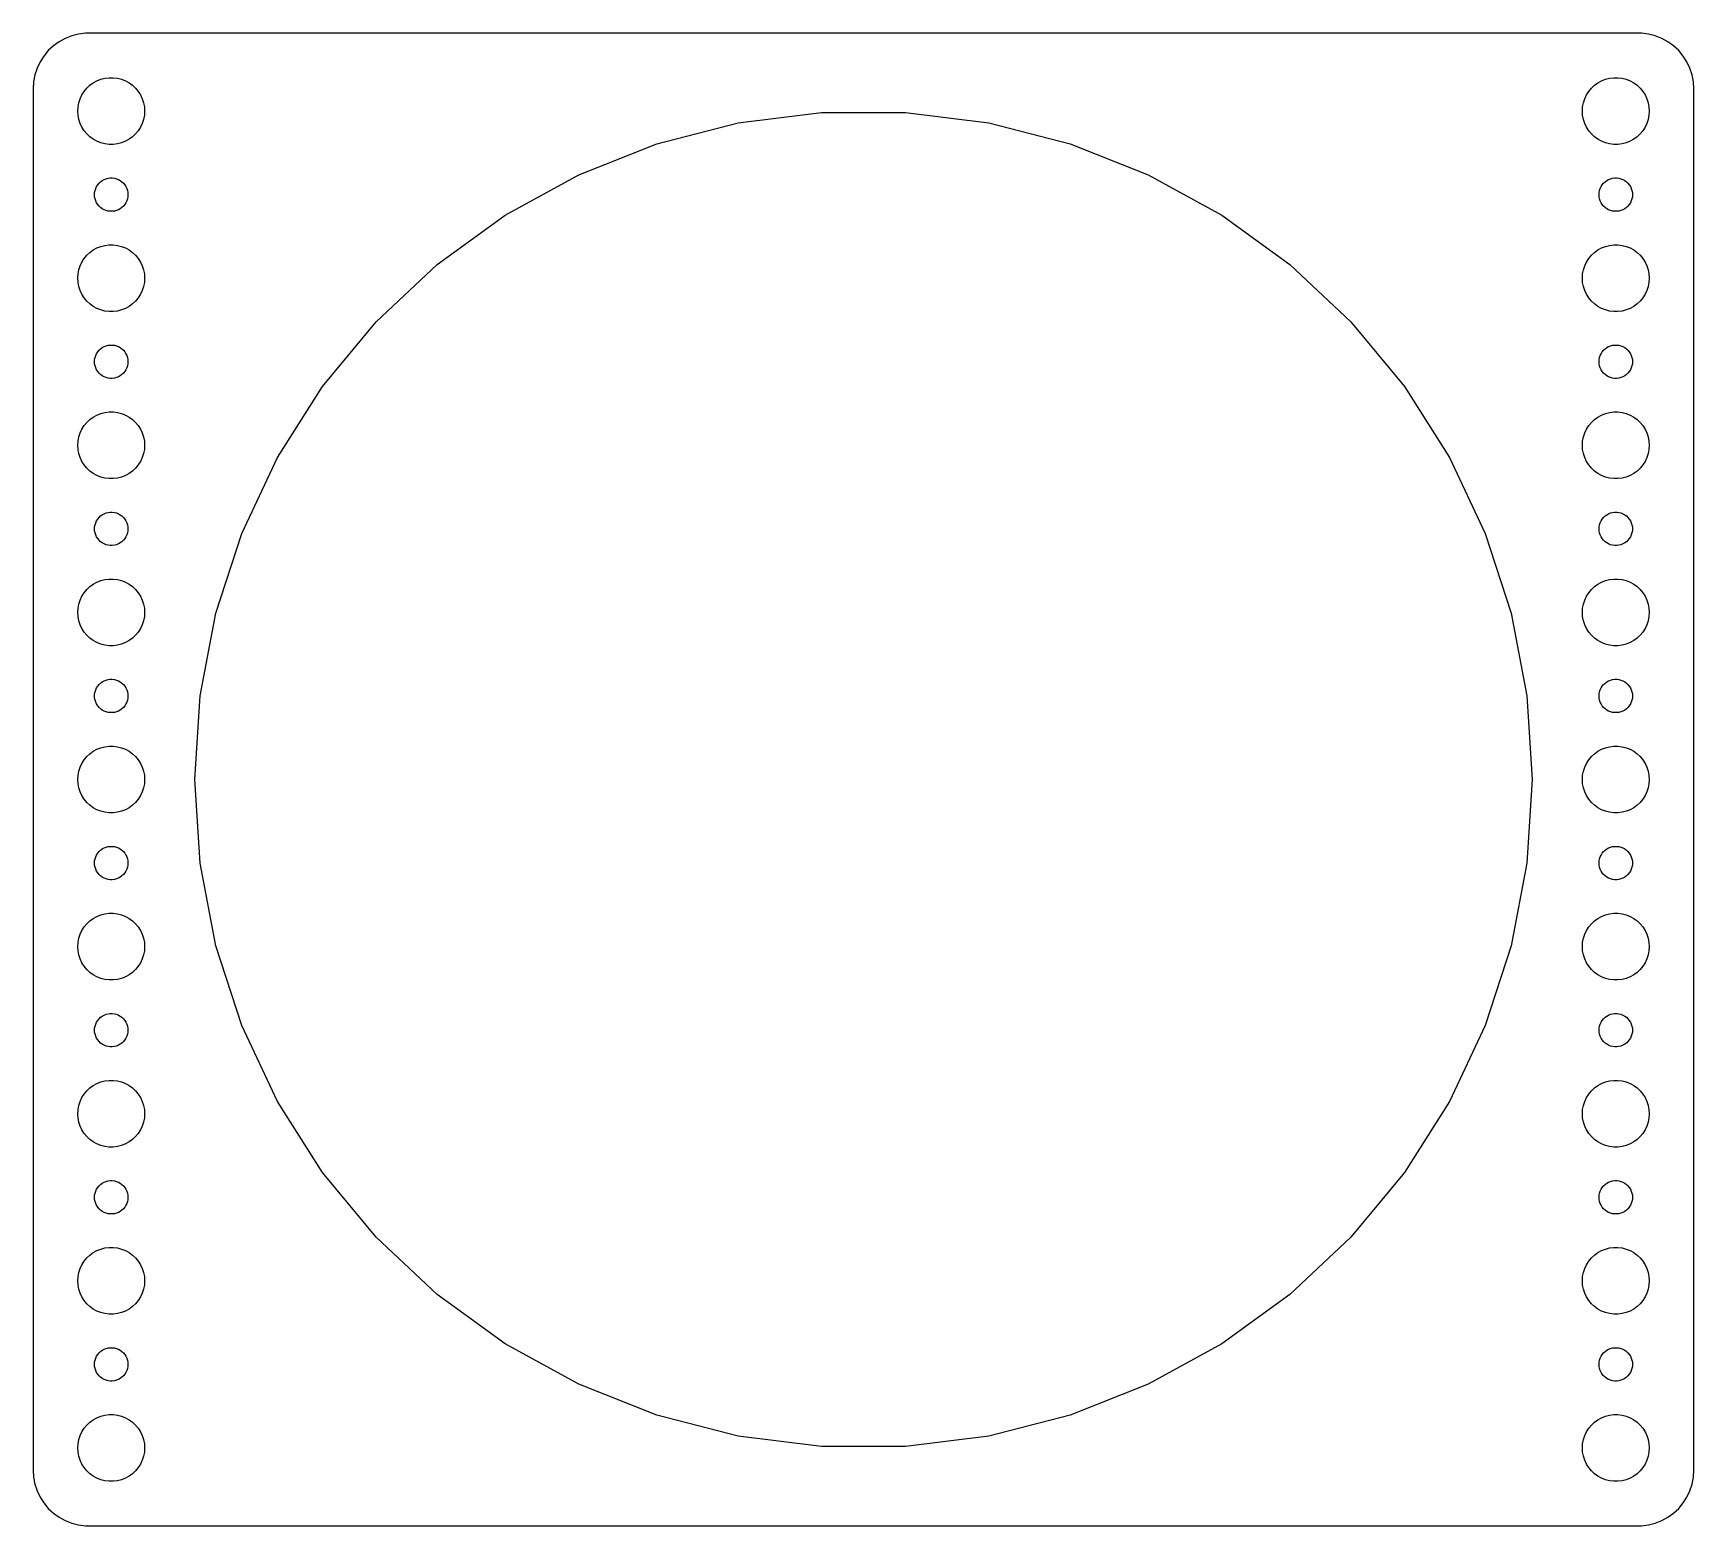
# Model space of a CAD drawing. Header units: metres. Extents: x -74 to 74, y -67 to 67.
import ezdxf

# ---------------------------------------------------------------- set-up
doc = ezdxf.new("R2010")
doc.units = ezdxf.units.M

msp = doc.modelspace()

# ---------------------------------------------------------------- linework, layer by layer
for p, q in [((-72.6871, 65.8526), (-73.1448, 65.4227)), ((-72.1791, 66.2216), (-72.6871, 65.8526)), ((-71.6289, 66.5241), (-72.1791, 66.2216)), ((-71.0451, 66.7553), (-71.6289, 66.5241)), ((-70.4369, 66.9114), (-71.0451, 66.7553)), ((-69.8139, 66.9901), (-70.4369, 66.9114)), ((69.8139, 66.9901), (-69.8139, 66.9901)), ((70.4369, 66.9114), (69.8139, 66.9901)), ((71.0451, 66.7553), (70.4369, 66.9114)), ((71.6289, 66.5241), (71.0451, 66.7553)), ((72.1791, 66.2216), (71.6289, 66.5241)), ((72.6871, 65.8526), (72.1791, 66.2216)), ((73.1448, 65.4227), (72.6871, 65.8526)), ((-73.8815, 64.4088), (-74.1489, 63.8406)), ((-73.5451, 64.9389), (-73.8815, 64.4088)), ((-73.1448, 65.4227), (-73.5451, 64.9389)), ((73.5451, 64.9389), (73.1448, 65.4227)), ((73.8815, 64.4088), (73.5451, 64.9389)), ((74.1489, 63.8406), (73.8815, 64.4088)), ((-74.4606, 62.6267), (-74.5, 62)), ((-74.3429, 63.2434), (-74.4606, 62.6267)), ((-74.1489, 63.8406), (-74.3429, 63.2434)), ((-69.1075, 62.533), (-68.7773, 62.7145)), ((-68.7773, 62.7145), (-68.427, 62.8532)), ((-68.427, 62.8532), (-68.0621, 62.9469)), ((-68.0621, 62.9469), (-67.6884, 62.9941)), ((-67.6884, 62.9941), (-67.3116, 62.9941)), ((-67.3116, 62.9941), (-66.9379, 62.9469)), ((-66.9379, 62.9469), (-66.573, 62.8532)), ((-66.573, 62.8532), (-66.2227, 62.7145)), ((-66.2227, 62.7145), (-65.8925, 62.533)), ((65.8925, 62.533), (66.2227, 62.7145)), ((66.2227, 62.7145), (66.573, 62.8532)), ((66.573, 62.8532), (66.9379, 62.9469)), ((66.9379, 62.9469), (67.3116, 62.9941)), ((67.3116, 62.9941), (67.6884, 62.9941)), ((67.6884, 62.9941), (68.0621, 62.9469)), ((68.0621, 62.9469), (68.427, 62.8532)), ((68.427, 62.8532), (68.7773, 62.7145)), ((68.7773, 62.7145), (69.1075, 62.533)), ((74.3429, 63.2434), (74.1489, 63.8406)), ((74.4606, 62.6267), (74.3429, 63.2434)), ((74.5, 62), (74.4606, 62.6267)), ((-74.5, 62), (-74.5, -62)), ((-70.4057, 60.7461), (-70.2893, 61.1044)), ((-70.2893, 61.1044), (-70.1289, 61.4453)), ((-70.1289, 61.4453), (-69.927, 61.7634)), ((-69.927, 61.7634), (-69.6869, 62.0536)), ((-69.6869, 62.0536), (-69.4123, 62.3115)), ((-69.4123, 62.3115), (-69.1075, 62.533)), ((-65.8925, 62.533), (-65.5877, 62.3115)), ((-65.5877, 62.3115), (-65.3131, 62.0536)), ((-65.3131, 62.0536), (-65.073, 61.7634)), ((-65.073, 61.7634), (-64.8711, 61.4453)), ((-64.8711, 61.4453), (-64.7107, 61.1044)), ((-64.7107, 61.1044), (-64.5943, 60.7461)), ((64.5943, 60.7461), (64.7107, 61.1044)), ((64.7107, 61.1044), (64.8711, 61.4453)), ((64.8711, 61.4453), (65.073, 61.7634)), ((65.073, 61.7634), (65.3131, 62.0536)), ((65.3131, 62.0536), (65.5877, 62.3115)), ((65.5877, 62.3115), (65.8925, 62.533)), ((69.1075, 62.533), (69.4123, 62.3115)), ((69.4123, 62.3115), (69.6869, 62.0536)), ((69.6869, 62.0536), (69.927, 61.7634)), ((69.927, 61.7634), (70.1289, 61.4453)), ((70.1289, 61.4453), (70.2893, 61.1044)), ((70.2893, 61.1044), (70.4057, 60.7461)), ((74.5, -62), (74.5, 62)), ((-70.5, 60), (-70.4763, 60.376)), ((-70.4763, 59.624), (-70.5, 60)), ((-70.4763, 60.376), (-70.4057, 60.7461)), ((-70.4057, 59.2539), (-70.4763, 59.624)), ((-64.5943, 60.7461), (-64.5237, 60.376)), ((-64.5237, 59.624), (-64.5943, 59.2539)), ((-64.5237, 60.376), (-64.5, 60)), ((-64.5, 60), (-64.5237, 59.624)), ((-11.2429, 58.9372), (-3.76743, 59.8816)), ((-3.76743, 59.8816), (3.76743, 59.8816)), ((3.76743, 59.8816), (11.2429, 58.9372)), ((64.5, 60), (64.5237, 60.376)), ((64.5237, 59.624), (64.5, 60)), ((64.5237, 60.376), (64.5943, 60.7461)), ((64.5943, 59.2539), (64.5237, 59.624)), ((70.4057, 60.7461), (70.4763, 60.376)), ((70.4763, 59.624), (70.4057, 59.2539)), ((70.4763, 60.376), (70.5, 60)), ((70.5, 60), (70.4763, 59.624)), ((-70.2893, 58.8956), (-70.4057, 59.2539)), ((-70.1289, 58.5547), (-70.2893, 58.8956)), ((-69.927, 58.2366), (-70.1289, 58.5547)), ((-69.6869, 57.9464), (-69.927, 58.2366)), ((-65.073, 58.2366), (-65.3131, 57.9464)), ((-64.8711, 58.5547), (-65.073, 58.2366)), ((-64.7107, 58.8956), (-64.8711, 58.5547)), ((-64.5943, 59.2539), (-64.7107, 58.8956)), ((-18.541, 57.0634), (-11.2429, 58.9372)), ((11.2429, 58.9372), (18.541, 57.0634)), ((64.7107, 58.8956), (64.5943, 59.2539)), ((64.8711, 58.5547), (64.7107, 58.8956)), ((65.073, 58.2366), (64.8711, 58.5547)), ((65.3131, 57.9464), (65.073, 58.2366)), ((69.927, 58.2366), (69.6869, 57.9464)), ((70.1289, 58.5547), (69.927, 58.2366)), ((70.2893, 58.8956), (70.1289, 58.5547)), ((70.4057, 59.2539), (70.2893, 58.8956)), ((-69.4123, 57.6885), (-69.6869, 57.9464)), ((-69.1075, 57.467), (-69.4123, 57.6885)), ((-68.7773, 57.2855), (-69.1075, 57.467)), ((-68.427, 57.1468), (-68.7773, 57.2855)), ((-68.0621, 57.0531), (-68.427, 57.1468)), ((-67.6884, 57.0059), (-68.0621, 57.0531)), ((-67.3116, 57.0059), (-67.6884, 57.0059)), ((-66.9379, 57.0531), (-67.3116, 57.0059)), ((-66.573, 57.1468), (-66.9379, 57.0531)), ((-66.2227, 57.2855), (-66.573, 57.1468)), ((-65.8925, 57.467), (-66.2227, 57.2855)), ((-65.5877, 57.6885), (-65.8925, 57.467)), ((-65.3131, 57.9464), (-65.5877, 57.6885)), ((-25.5468, 54.2896), (-18.541, 57.0634)), ((18.541, 57.0634), (25.5468, 54.2896)), ((65.5877, 57.6885), (65.3131, 57.9464)), ((65.8925, 57.467), (65.5877, 57.6885)), ((66.2227, 57.2855), (65.8925, 57.467)), ((66.573, 57.1468), (66.2227, 57.2855)), ((66.9379, 57.0531), (66.573, 57.1468)), ((67.3116, 57.0059), (66.9379, 57.0531)), ((67.6884, 57.0059), (67.3116, 57.0059)), ((68.0621, 57.0531), (67.6884, 57.0059)), ((68.427, 57.1468), (68.0621, 57.0531)), ((68.7773, 57.2855), (68.427, 57.1468)), ((69.1075, 57.467), (68.7773, 57.2855)), ((69.4123, 57.6885), (69.1075, 57.467)), ((69.6869, 57.9464), (69.4123, 57.6885)), ((-68.5934, 53.5268), (-68.4561, 53.6558)), ((-68.4561, 53.6558), (-68.3037, 53.7665)), ((-68.3037, 53.7665), (-68.1387, 53.8572)), ((-68.1387, 53.8572), (-67.9635, 53.9266)), ((-67.9635, 53.9266), (-67.7811, 53.9734)), ((-67.7811, 53.9734), (-67.5942, 53.997)), ((-67.5942, 53.997), (-67.4058, 53.997)), ((-67.4058, 53.997), (-67.2189, 53.9734)), ((-67.2189, 53.9734), (-67.0365, 53.9266)), ((-67.0365, 53.9266), (-66.8613, 53.8572)), ((-66.8613, 53.8572), (-66.6963, 53.7665)), ((-66.6963, 53.7665), (-66.5439, 53.6558)), ((-66.5439, 53.6558), (-66.4065, 53.5268)), ((-32.1496, 50.6597), (-25.5468, 54.2896)), ((25.5468, 54.2896), (32.1496, 50.6597)), ((66.4065, 53.5268), (66.5439, 53.6558)), ((66.5439, 53.6558), (66.6963, 53.7665)), ((66.6963, 53.7665), (66.8613, 53.8572)), ((66.8613, 53.8572), (67.0365, 53.9266)), ((67.0365, 53.9266), (67.2189, 53.9734)), ((67.2189, 53.9734), (67.4058, 53.997)), ((67.4058, 53.997), (67.5942, 53.997)), ((67.5942, 53.997), (67.7811, 53.9734)), ((67.7811, 53.9734), (67.9635, 53.9266)), ((67.9635, 53.9266), (68.1387, 53.8572)), ((68.1387, 53.8572), (68.3037, 53.7665)), ((68.3037, 53.7665), (68.4561, 53.6558)), ((68.4561, 53.6558), (68.5934, 53.5268)), ((-69, 52.5), (-68.9882, 52.688)), ((-68.9882, 52.312), (-69, 52.5)), ((-68.9882, 52.688), (-68.9529, 52.873)), ((-68.9529, 52.127), (-68.9882, 52.312)), ((-68.9529, 52.873), (-68.8947, 53.0522)), ((-68.8947, 53.0522), (-68.8145, 53.2226)), ((-68.8145, 53.2226), (-68.7135, 53.3817)), ((-68.7135, 53.3817), (-68.5934, 53.5268)), ((-66.4065, 53.5268), (-66.2865, 53.3817)), ((-66.2865, 53.3817), (-66.1855, 53.2226)), ((-66.1855, 53.2226), (-66.1053, 53.0522)), ((-66.1053, 53.0522), (-66.0471, 52.873)), ((-66.0471, 52.873), (-66.0118, 52.688)), ((-66.0118, 52.312), (-66.0471, 52.127)), ((-66.0118, 52.688), (-66, 52.5)), ((-66, 52.5), (-66.0118, 52.312)), ((66, 52.5), (66.0118, 52.688)), ((66.0118, 52.312), (66, 52.5)), ((66.0118, 52.688), (66.0471, 52.873)), ((66.0471, 52.127), (66.0118, 52.312)), ((66.0471, 52.873), (66.1053, 53.0522)), ((66.1053, 53.0522), (66.1855, 53.2226)), ((66.1855, 53.2226), (66.2865, 53.3817)), ((66.2865, 53.3817), (66.4065, 53.5268)), ((68.5934, 53.5268), (68.7135, 53.3817)), ((68.7135, 53.3817), (68.8145, 53.2226)), ((68.8145, 53.2226), (68.8947, 53.0522)), ((68.8947, 53.0522), (68.9529, 52.873)), ((68.9529, 52.873), (68.9882, 52.688)), ((68.9882, 52.312), (68.9529, 52.127)), ((68.9882, 52.688), (69, 52.5)), ((69, 52.5), (68.9882, 52.312)), ((-68.8947, 51.9478), (-68.9529, 52.127)), ((-68.8145, 51.7774), (-68.8947, 51.9478)), ((-68.7135, 51.6183), (-68.8145, 51.7774)), ((-68.5934, 51.4732), (-68.7135, 51.6183)), ((-68.4561, 51.3442), (-68.5934, 51.4732)), ((-68.3037, 51.2335), (-68.4561, 51.3442)), ((-68.1387, 51.1428), (-68.3037, 51.2335)), ((-67.9635, 51.0734), (-68.1387, 51.1428)), ((-67.7811, 51.0266), (-67.9635, 51.0734)), ((-67.5942, 51.003), (-67.7811, 51.0266)), ((-67.4058, 51.003), (-67.5942, 51.003)), ((-67.2189, 51.0266), (-67.4058, 51.003)), ((-67.0365, 51.0734), (-67.2189, 51.0266)), ((-66.8613, 51.1428), (-67.0365, 51.0734)), ((-66.6963, 51.2335), (-66.8613, 51.1428)), ((-66.5439, 51.3442), (-66.6963, 51.2335)), ((-66.4065, 51.4732), (-66.5439, 51.3442)), ((-66.2865, 51.6183), (-66.4065, 51.4732)), ((-66.1855, 51.7774), (-66.2865, 51.6183)), ((-66.1053, 51.9478), (-66.1855, 51.7774)), ((-66.0471, 52.127), (-66.1053, 51.9478)), ((66.1053, 51.9478), (66.0471, 52.127)), ((66.1855, 51.7774), (66.1053, 51.9478)), ((66.2865, 51.6183), (66.1855, 51.7774)), ((66.4065, 51.4732), (66.2865, 51.6183)), ((66.5439, 51.3442), (66.4065, 51.4732)), ((66.6963, 51.2335), (66.5439, 51.3442)), ((66.8613, 51.1428), (66.6963, 51.2335)), ((67.0365, 51.0734), (66.8613, 51.1428)), ((67.2189, 51.0266), (67.0365, 51.0734)), ((67.4058, 51.003), (67.2189, 51.0266)), ((67.5942, 51.003), (67.4058, 51.003)), ((67.7811, 51.0266), (67.5942, 51.003)), ((67.9635, 51.0734), (67.7811, 51.0266)), ((68.1387, 51.1428), (67.9635, 51.0734)), ((68.3037, 51.2335), (68.1387, 51.1428)), ((68.4561, 51.3442), (68.3037, 51.2335)), ((68.5934, 51.4732), (68.4561, 51.3442)), ((68.7135, 51.6183), (68.5934, 51.4732)), ((68.8145, 51.7774), (68.7135, 51.6183)), ((68.8947, 51.9478), (68.8145, 51.7774)), ((68.9529, 52.127), (68.8947, 51.9478)), ((-38.2454, 46.2308), (-32.1496, 50.6597)), ((32.1496, 50.6597), (38.2454, 46.2308)), ((-69.1075, 47.533), (-68.7773, 47.7145)), ((-68.7773, 47.7145), (-68.427, 47.8532)), ((-68.427, 47.8532), (-68.0621, 47.9469)), ((-68.0621, 47.9469), (-67.6884, 47.9941)), ((-67.6884, 47.9941), (-67.3116, 47.9941)), ((-67.3116, 47.9941), (-66.9379, 47.9469)), ((-66.9379, 47.9469), (-66.573, 47.8532)), ((-66.573, 47.8532), (-66.2227, 47.7145)), ((-66.2227, 47.7145), (-65.8925, 47.533)), ((65.8925, 47.533), (66.2227, 47.7145)), ((66.2227, 47.7145), (66.573, 47.8532)), ((66.573, 47.8532), (66.9379, 47.9469)), ((66.9379, 47.9469), (67.3116, 47.9941)), ((67.3116, 47.9941), (67.6884, 47.9941)), ((67.6884, 47.9941), (68.0621, 47.9469)), ((68.0621, 47.9469), (68.427, 47.8532)), ((68.427, 47.8532), (68.7773, 47.7145)), ((68.7773, 47.7145), (69.1075, 47.533)), ((-70.2893, 46.1044), (-70.1289, 46.4453)), ((-70.1289, 46.4453), (-69.927, 46.7634)), ((-69.927, 46.7634), (-69.6869, 47.0536)), ((-69.6869, 47.0536), (-69.4123, 47.3115)), ((-69.4123, 47.3115), (-69.1075, 47.533)), ((-65.8925, 47.533), (-65.5877, 47.3115)), ((-65.5877, 47.3115), (-65.3131, 47.0536)), ((-65.3131, 47.0536), (-65.073, 46.7634)), ((-65.073, 46.7634), (-64.8711, 46.4453)), ((-64.8711, 46.4453), (-64.7107, 46.1044)), ((-43.7381, 41.0728), (-38.2454, 46.2308)), ((38.2454, 46.2308), (43.7381, 41.0728)), ((64.7107, 46.1044), (64.8711, 46.4453)), ((64.8711, 46.4453), (65.073, 46.7634)), ((65.073, 46.7634), (65.3131, 47.0536)), ((65.3131, 47.0536), (65.5877, 47.3115)), ((65.5877, 47.3115), (65.8925, 47.533)), ((69.1075, 47.533), (69.4123, 47.3115)), ((69.4123, 47.3115), (69.6869, 47.0536)), ((69.6869, 47.0536), (69.927, 46.7634)), ((69.927, 46.7634), (70.1289, 46.4453)), ((70.1289, 46.4453), (70.2893, 46.1044)), ((-70.5, 45), (-70.4763, 45.376)), ((-70.4763, 44.624), (-70.5, 45)), ((-70.4763, 45.376), (-70.4057, 45.7461)), ((-70.4057, 45.7461), (-70.2893, 46.1044)), ((-64.7107, 46.1044), (-64.5943, 45.7461)), ((-64.5943, 45.7461), (-64.5237, 45.376)), ((-64.5237, 45.376), (-64.5, 45)), ((-64.5, 45), (-64.5237, 44.624)), ((64.5, 45), (64.5237, 45.376)), ((64.5237, 44.624), (64.5, 45)), ((64.5237, 45.376), (64.5943, 45.7461)), ((64.5943, 45.7461), (64.7107, 46.1044)), ((70.2893, 46.1044), (70.4057, 45.7461)), ((70.4057, 45.7461), (70.4763, 45.376)), ((70.4763, 45.376), (70.5, 45)), ((70.5, 45), (70.4763, 44.624)), ((-70.4057, 44.2539), (-70.4763, 44.624)), ((-70.2893, 43.8956), (-70.4057, 44.2539)), ((-70.1289, 43.5547), (-70.2893, 43.8956)), ((-69.927, 43.2366), (-70.1289, 43.5547)), ((-69.6869, 42.9464), (-69.927, 43.2366)), ((-65.073, 43.2366), (-65.3131, 42.9464)), ((-64.8711, 43.5547), (-65.073, 43.2366)), ((-64.7107, 43.8956), (-64.8711, 43.5547)), ((-64.5943, 44.2539), (-64.7107, 43.8956)), ((-64.5237, 44.624), (-64.5943, 44.2539)), ((64.5943, 44.2539), (64.5237, 44.624)), ((64.7107, 43.8956), (64.5943, 44.2539)), ((64.8711, 43.5547), (64.7107, 43.8956)), ((65.073, 43.2366), (64.8711, 43.5547)), ((65.3131, 42.9464), (65.073, 43.2366)), ((69.927, 43.2366), (69.6869, 42.9464)), ((70.1289, 43.5547), (69.927, 43.2366)), ((70.2893, 43.8956), (70.1289, 43.5547)), ((70.4057, 44.2539), (70.2893, 43.8956)), ((70.4763, 44.624), (70.4057, 44.2539)), ((-69.4123, 42.6885), (-69.6869, 42.9464)), ((-69.1075, 42.467), (-69.4123, 42.6885)), ((-68.7773, 42.2855), (-69.1075, 42.467)), ((-68.427, 42.1468), (-68.7773, 42.2855)), ((-68.0621, 42.0531), (-68.427, 42.1468)), ((-67.6884, 42.0059), (-68.0621, 42.0531)), ((-67.3116, 42.0059), (-67.6884, 42.0059)), ((-66.9379, 42.0531), (-67.3116, 42.0059)), ((-66.573, 42.1468), (-66.9379, 42.0531)), ((-66.2227, 42.2855), (-66.573, 42.1468)), ((-65.8925, 42.467), (-66.2227, 42.2855)), ((-65.5877, 42.6885), (-65.8925, 42.467)), ((-65.3131, 42.9464), (-65.5877, 42.6885)), ((65.5877, 42.6885), (65.3131, 42.9464)), ((65.8925, 42.467), (65.5877, 42.6885)), ((66.2227, 42.2855), (65.8925, 42.467)), ((66.573, 42.1468), (66.2227, 42.2855)), ((66.9379, 42.0531), (66.573, 42.1468)), ((67.3116, 42.0059), (66.9379, 42.0531)), ((67.6884, 42.0059), (67.3116, 42.0059)), ((68.0621, 42.0531), (67.6884, 42.0059)), ((68.427, 42.1468), (68.0621, 42.0531)), ((68.7773, 42.2855), (68.427, 42.1468)), ((69.1075, 42.467), (68.7773, 42.2855)), ((69.4123, 42.6885), (69.1075, 42.467)), ((69.6869, 42.9464), (69.4123, 42.6885)), ((-48.541, 35.2671), (-43.7381, 41.0728)), ((43.7381, 41.0728), (48.541, 35.2671)), ((-68.4561, 38.6558), (-68.3037, 38.7665)), ((-68.3037, 38.7665), (-68.1387, 38.8572)), ((-68.1387, 38.8572), (-67.9635, 38.9266)), ((-67.9635, 38.9266), (-67.7811, 38.9734)), ((-67.7811, 38.9734), (-67.5942, 38.997)), ((-67.5942, 38.997), (-67.4058, 38.997)), ((-67.4058, 38.997), (-67.2189, 38.9734)), ((-67.2189, 38.9734), (-67.0365, 38.9266)), ((-67.0365, 38.9266), (-66.8613, 38.8572)), ((-66.8613, 38.8572), (-66.6963, 38.7665)), ((-66.6963, 38.7665), (-66.5439, 38.6558)), ((66.5439, 38.6558), (66.6963, 38.7665)), ((66.6963, 38.7665), (66.8613, 38.8572)), ((66.8613, 38.8572), (67.0365, 38.9266)), ((67.0365, 38.9266), (67.2189, 38.9734)), ((67.2189, 38.9734), (67.4058, 38.997)), ((67.4058, 38.997), (67.5942, 38.997)), ((67.5942, 38.997), (67.7811, 38.9734)), ((67.7811, 38.9734), (67.9635, 38.9266)), ((67.9635, 38.9266), (68.1387, 38.8572)), ((68.1387, 38.8572), (68.3037, 38.7665)), ((68.3037, 38.7665), (68.4561, 38.6558)), ((-69, 37.5), (-68.9882, 37.688)), ((-68.9882, 37.312), (-69, 37.5)), ((-68.9882, 37.688), (-68.9529, 37.873)), ((-68.9529, 37.127), (-68.9882, 37.312)), ((-68.9529, 37.873), (-68.8947, 38.0522)), ((-68.8947, 38.0522), (-68.8145, 38.2226)), ((-68.8145, 38.2226), (-68.7135, 38.3817)), ((-68.7135, 38.3817), (-68.5934, 38.5268)), ((-68.5934, 38.5268), (-68.4561, 38.6558)), ((-66.5439, 38.6558), (-66.4065, 38.5268)), ((-66.4065, 38.5268), (-66.2865, 38.3817)), ((-66.2865, 38.3817), (-66.1855, 38.2226)), ((-66.1855, 38.2226), (-66.1053, 38.0522)), ((-66.1053, 38.0522), (-66.0471, 37.873)), ((-66.0471, 37.873), (-66.0118, 37.688)), ((-66.0118, 37.312), (-66.0471, 37.127)), ((-66.0118, 37.688), (-66, 37.5)), ((-66, 37.5), (-66.0118, 37.312)), ((66, 37.5), (66.0118, 37.688)), ((66.0118, 37.312), (66, 37.5)), ((66.0118, 37.688), (66.0471, 37.873)), ((66.0471, 37.127), (66.0118, 37.312)), ((66.0471, 37.873), (66.1053, 38.0522)), ((66.1053, 38.0522), (66.1855, 38.2226)), ((66.1855, 38.2226), (66.2865, 38.3817)), ((66.2865, 38.3817), (66.4065, 38.5268)), ((66.4065, 38.5268), (66.5439, 38.6558)), ((68.4561, 38.6558), (68.5934, 38.5268)), ((68.5934, 38.5268), (68.7135, 38.3817)), ((68.7135, 38.3817), (68.8145, 38.2226)), ((68.8145, 38.2226), (68.8947, 38.0522)), ((68.8947, 38.0522), (68.9529, 37.873)), ((68.9529, 37.873), (68.9882, 37.688)), ((68.9882, 37.312), (68.9529, 37.127)), ((68.9882, 37.688), (69, 37.5)), ((69, 37.5), (68.9882, 37.312)), ((-68.8947, 36.9478), (-68.9529, 37.127)), ((-68.8145, 36.7774), (-68.8947, 36.9478)), ((-68.7135, 36.6183), (-68.8145, 36.7774)), ((-68.5934, 36.4732), (-68.7135, 36.6183)), ((-68.4561, 36.3442), (-68.5934, 36.4732)), ((-68.3037, 36.2335), (-68.4561, 36.3442)), ((-68.1387, 36.1428), (-68.3037, 36.2335)), ((-67.9635, 36.0734), (-68.1387, 36.1428)), ((-67.7811, 36.0266), (-67.9635, 36.0734)), ((-67.5942, 36.003), (-67.7811, 36.0266)), ((-67.4058, 36.003), (-67.5942, 36.003)), ((-67.2189, 36.0266), (-67.4058, 36.003)), ((-67.0365, 36.0734), (-67.2189, 36.0266)), ((-66.8613, 36.1428), (-67.0365, 36.0734)), ((-66.6963, 36.2335), (-66.8613, 36.1428)), ((-66.5439, 36.3442), (-66.6963, 36.2335)), ((-66.4065, 36.4732), (-66.5439, 36.3442)), ((-66.2865, 36.6183), (-66.4065, 36.4732)), ((-66.1855, 36.7774), (-66.2865, 36.6183)), ((-66.1053, 36.9478), (-66.1855, 36.7774)), ((-66.0471, 37.127), (-66.1053, 36.9478)), ((66.1053, 36.9478), (66.0471, 37.127)), ((66.1855, 36.7774), (66.1053, 36.9478)), ((66.2865, 36.6183), (66.1855, 36.7774)), ((66.4065, 36.4732), (66.2865, 36.6183)), ((66.5439, 36.3442), (66.4065, 36.4732)), ((66.6963, 36.2335), (66.5439, 36.3442)), ((66.8613, 36.1428), (66.6963, 36.2335)), ((67.0365, 36.0734), (66.8613, 36.1428)), ((67.2189, 36.0266), (67.0365, 36.0734)), ((67.4058, 36.003), (67.2189, 36.0266)), ((67.5942, 36.003), (67.4058, 36.003)), ((67.7811, 36.0266), (67.5942, 36.003)), ((67.9635, 36.0734), (67.7811, 36.0266)), ((68.1387, 36.1428), (67.9635, 36.0734)), ((68.3037, 36.2335), (68.1387, 36.1428)), ((68.4561, 36.3442), (68.3037, 36.2335)), ((68.5934, 36.4732), (68.4561, 36.3442)), ((68.7135, 36.6183), (68.5934, 36.4732)), ((68.8145, 36.7774), (68.7135, 36.6183)), ((68.8947, 36.9478), (68.8145, 36.7774)), ((68.9529, 37.127), (68.8947, 36.9478)), ((-52.5784, 28.9052), (-48.541, 35.2671)), ((48.541, 35.2671), (52.5784, 28.9052)), ((-68.7773, 32.7145), (-68.427, 32.8532)), ((-68.427, 32.8532), (-68.0621, 32.9469)), ((-68.0621, 32.9469), (-67.6884, 32.9941)), ((-67.6884, 32.9941), (-67.3116, 32.9941)), ((-67.3116, 32.9941), (-66.9379, 32.9469)), ((-66.9379, 32.9469), (-66.573, 32.8532)), ((-66.573, 32.8532), (-66.2227, 32.7145)), ((66.2227, 32.7145), (66.573, 32.8532)), ((66.573, 32.8532), (66.9379, 32.9469)), ((66.9379, 32.9469), (67.3116, 32.9941)), ((67.3116, 32.9941), (67.6884, 32.9941)), ((67.6884, 32.9941), (68.0621, 32.9469)), ((68.0621, 32.9469), (68.427, 32.8532)), ((68.427, 32.8532), (68.7773, 32.7145)), ((-70.2893, 31.1044), (-70.1289, 31.4453)), ((-70.1289, 31.4453), (-69.927, 31.7634)), ((-69.927, 31.7634), (-69.6869, 32.0536)), ((-69.6869, 32.0536), (-69.4123, 32.3115)), ((-69.4123, 32.3115), (-69.1075, 32.533)), ((-69.1075, 32.533), (-68.7773, 32.7145)), ((-66.2227, 32.7145), (-65.8925, 32.533)), ((-65.8925, 32.533), (-65.5877, 32.3115)), ((-65.5877, 32.3115), (-65.3131, 32.0536)), ((-65.3131, 32.0536), (-65.073, 31.7634)), ((-65.073, 31.7634), (-64.8711, 31.4453)), ((-64.8711, 31.4453), (-64.7107, 31.1044)), ((64.7107, 31.1044), (64.8711, 31.4453)), ((64.8711, 31.4453), (65.073, 31.7634)), ((65.073, 31.7634), (65.3131, 32.0536)), ((65.3131, 32.0536), (65.5877, 32.3115)), ((65.5877, 32.3115), (65.8925, 32.533)), ((65.8925, 32.533), (66.2227, 32.7145)), ((68.7773, 32.7145), (69.1075, 32.533)), ((69.1075, 32.533), (69.4123, 32.3115)), ((69.4123, 32.3115), (69.6869, 32.0536)), ((69.6869, 32.0536), (69.927, 31.7634)), ((69.927, 31.7634), (70.1289, 31.4453)), ((70.1289, 31.4453), (70.2893, 31.1044)), ((-70.5, 30), (-70.4763, 30.376)), ((-70.4763, 29.624), (-70.5, 30)), ((-70.4763, 30.376), (-70.4057, 30.7461)), ((-70.4057, 30.7461), (-70.2893, 31.1044)), ((-64.7107, 31.1044), (-64.5943, 30.7461)), ((-64.5943, 30.7461), (-64.5237, 30.376)), ((-64.5237, 30.376), (-64.5, 30)), ((-64.5, 30), (-64.5237, 29.624)), ((64.5, 30), (64.5237, 30.376)), ((64.5237, 29.624), (64.5, 30)), ((64.5237, 30.376), (64.5943, 30.7461)), ((64.5943, 30.7461), (64.7107, 31.1044)), ((70.2893, 31.1044), (70.4057, 30.7461)), ((70.4057, 30.7461), (70.4763, 30.376)), ((70.4763, 30.376), (70.5, 30)), ((70.5, 30), (70.4763, 29.624)), ((-70.4057, 29.2539), (-70.4763, 29.624)), ((-70.2893, 28.8956), (-70.4057, 29.2539)), ((-70.1289, 28.5547), (-70.2893, 28.8956)), ((-69.927, 28.2366), (-70.1289, 28.5547)), ((-64.8711, 28.5547), (-65.073, 28.2366)), ((-64.7107, 28.8956), (-64.8711, 28.5547)), ((-64.5943, 29.2539), (-64.7107, 28.8956)), ((-64.5237, 29.624), (-64.5943, 29.2539)), ((-55.7866, 22.0875), (-52.5784, 28.9052)), ((52.5784, 28.9052), (55.7866, 22.0875)), ((64.5943, 29.2539), (64.5237, 29.624)), ((64.7107, 28.8956), (64.5943, 29.2539)), ((64.8711, 28.5547), (64.7107, 28.8956)), ((65.073, 28.2366), (64.8711, 28.5547)), ((70.1289, 28.5547), (69.927, 28.2366)), ((70.2893, 28.8956), (70.1289, 28.5547)), ((70.4057, 29.2539), (70.2893, 28.8956)), ((70.4763, 29.624), (70.4057, 29.2539)), ((-69.6869, 27.9464), (-69.927, 28.2366)), ((-69.4123, 27.6884), (-69.6869, 27.9464)), ((-69.1075, 27.467), (-69.4123, 27.6884)), ((-68.7773, 27.2855), (-69.1075, 27.467)), ((-68.427, 27.1468), (-68.7773, 27.2855)), ((-68.0621, 27.0531), (-68.427, 27.1468)), ((-67.6884, 27.0059), (-68.0621, 27.0531)), ((-67.3116, 27.0059), (-67.6884, 27.0059)), ((-66.9379, 27.0531), (-67.3116, 27.0059)), ((-66.573, 27.1468), (-66.9379, 27.0531)), ((-66.2227, 27.2855), (-66.573, 27.1468)), ((-65.8925, 27.467), (-66.2227, 27.2855)), ((-65.5877, 27.6884), (-65.8925, 27.467)), ((-65.3131, 27.9464), (-65.5877, 27.6884)), ((-65.073, 28.2366), (-65.3131, 27.9464)), ((65.3131, 27.9464), (65.073, 28.2366)), ((65.5877, 27.6884), (65.3131, 27.9464)), ((65.8925, 27.467), (65.5877, 27.6884)), ((66.2227, 27.2855), (65.8925, 27.467)), ((66.573, 27.1468), (66.2227, 27.2855)), ((66.9379, 27.0531), (66.573, 27.1468)), ((67.3116, 27.0059), (66.9379, 27.0531)), ((67.6884, 27.0059), (67.3116, 27.0059)), ((68.0621, 27.0531), (67.6884, 27.0059)), ((68.427, 27.1468), (68.0621, 27.0531)), ((68.7773, 27.2855), (68.427, 27.1468)), ((69.1075, 27.467), (68.7773, 27.2855)), ((69.4123, 27.6884), (69.1075, 27.467)), ((69.6869, 27.9464), (69.4123, 27.6884)), ((69.927, 28.2366), (69.6869, 27.9464)), ((-68.3037, 23.7665), (-68.1387, 23.8572)), ((-68.1387, 23.8572), (-67.9635, 23.9266)), ((-67.9635, 23.9266), (-67.7811, 23.9734)), ((-67.7811, 23.9734), (-67.5942, 23.997)), ((-67.5942, 23.997), (-67.4058, 23.997)), ((-67.4058, 23.997), (-67.2189, 23.9734)), ((-67.2189, 23.9734), (-67.0365, 23.9266)), ((-67.0365, 23.9266), (-66.8613, 23.8572)), ((-66.8613, 23.8572), (-66.6963, 23.7665)), ((66.6963, 23.7665), (66.8613, 23.8572)), ((66.8613, 23.8572), (67.0365, 23.9266)), ((67.0365, 23.9266), (67.2189, 23.9734)), ((67.2189, 23.9734), (67.4058, 23.997)), ((67.4058, 23.997), (67.5942, 23.997)), ((67.5942, 23.997), (67.7811, 23.9734)), ((67.7811, 23.9734), (67.9635, 23.9266)), ((67.9635, 23.9266), (68.1387, 23.8572)), ((68.1387, 23.8572), (68.3037, 23.7665)), ((-69, 22.5), (-68.9882, 22.688)), ((-68.9882, 22.312), (-69, 22.5)), ((-68.9882, 22.688), (-68.9529, 22.873)), ((-68.9529, 22.873), (-68.8947, 23.0522)), ((-68.8947, 23.0522), (-68.8145, 23.2226)), ((-68.8145, 23.2226), (-68.7135, 23.3817)), ((-68.7135, 23.3817), (-68.5934, 23.5268)), ((-68.5934, 23.5268), (-68.4561, 23.6558)), ((-68.4561, 23.6558), (-68.3037, 23.7665)), ((-66.6963, 23.7665), (-66.5439, 23.6558)), ((-66.5439, 23.6558), (-66.4065, 23.5268)), ((-66.4065, 23.5268), (-66.2865, 23.3817)), ((-66.2865, 23.3817), (-66.1855, 23.2226)), ((-66.1855, 23.2226), (-66.1053, 23.0522)), ((-66.1053, 23.0522), (-66.0471, 22.873)), ((-66.0471, 22.873), (-66.0118, 22.688)), ((-66.0118, 22.688), (-66, 22.5)), ((-66, 22.5), (-66.0118, 22.312)), ((66, 22.5), (66.0118, 22.688)), ((66.0118, 22.312), (66, 22.5)), ((66.0118, 22.688), (66.0471, 22.873)), ((66.0471, 22.873), (66.1053, 23.0522)), ((66.1053, 23.0522), (66.1855, 23.2226)), ((66.1855, 23.2226), (66.2865, 23.3817)), ((66.2865, 23.3817), (66.4065, 23.5268)), ((66.4065, 23.5268), (66.5439, 23.6558)), ((66.5439, 23.6558), (66.6963, 23.7665)), ((68.3037, 23.7665), (68.4561, 23.6558)), ((68.4561, 23.6558), (68.5934, 23.5268)), ((68.5934, 23.5268), (68.7135, 23.3817)), ((68.7135, 23.3817), (68.8145, 23.2226)), ((68.8145, 23.2226), (68.8947, 23.0522)), ((68.8947, 23.0522), (68.9529, 22.873)), ((68.9529, 22.873), (68.9882, 22.688)), ((68.9882, 22.688), (69, 22.5)), ((69, 22.5), (68.9882, 22.312)), ((-68.9529, 22.127), (-68.9882, 22.312)), ((-68.8947, 21.9478), (-68.9529, 22.127)), ((-68.8145, 21.7774), (-68.8947, 21.9478)), ((-68.7135, 21.6183), (-68.8145, 21.7774)), ((-68.5934, 21.4732), (-68.7135, 21.6183)), ((-68.4561, 21.3442), (-68.5934, 21.4732)), ((-68.3037, 21.2335), (-68.4561, 21.3442)), ((-68.1387, 21.1427), (-68.3037, 21.2335)), ((-67.9635, 21.0734), (-68.1387, 21.1427)), ((-67.7811, 21.0266), (-67.9635, 21.0734)), ((-67.5942, 21.003), (-67.7811, 21.0266)), ((-67.4058, 21.003), (-67.5942, 21.003)), ((-67.2189, 21.0266), (-67.4058, 21.003)), ((-67.0365, 21.0734), (-67.2189, 21.0266)), ((-66.8613, 21.1427), (-67.0365, 21.0734)), ((-66.6963, 21.2335), (-66.8613, 21.1427)), ((-66.5439, 21.3442), (-66.6963, 21.2335)), ((-66.4065, 21.4732), (-66.5439, 21.3442)), ((-66.2865, 21.6183), (-66.4065, 21.4732)), ((-66.1855, 21.7774), (-66.2865, 21.6183)), ((-66.1053, 21.9478), (-66.1855, 21.7774)), ((-66.0471, 22.127), (-66.1053, 21.9478)), ((-66.0118, 22.312), (-66.0471, 22.127)), ((-58.115, 14.9214), (-55.7866, 22.0875)), ((55.7866, 22.0875), (58.115, 14.9214)), ((66.0471, 22.127), (66.0118, 22.312)), ((66.1053, 21.9478), (66.0471, 22.127)), ((66.1855, 21.7774), (66.1053, 21.9478)), ((66.2865, 21.6183), (66.1855, 21.7774)), ((66.4065, 21.4732), (66.2865, 21.6183)), ((66.5439, 21.3442), (66.4065, 21.4732)), ((66.6963, 21.2335), (66.5439, 21.3442)), ((66.8613, 21.1427), (66.6963, 21.2335)), ((67.0365, 21.0734), (66.8613, 21.1427)), ((67.2189, 21.0266), (67.0365, 21.0734)), ((67.4058, 21.003), (67.2189, 21.0266)), ((67.5942, 21.003), (67.4058, 21.003)), ((67.7811, 21.0266), (67.5942, 21.003)), ((67.9635, 21.0734), (67.7811, 21.0266)), ((68.1387, 21.1427), (67.9635, 21.0734)), ((68.3037, 21.2335), (68.1387, 21.1427)), ((68.4561, 21.3442), (68.3037, 21.2335)), ((68.5934, 21.4732), (68.4561, 21.3442)), ((68.7135, 21.6183), (68.5934, 21.4732)), ((68.8145, 21.7774), (68.7135, 21.6183)), ((68.8947, 21.9478), (68.8145, 21.7774)), ((68.9529, 22.127), (68.8947, 21.9478)), ((68.9882, 22.312), (68.9529, 22.127)), ((-68.427, 17.8532), (-68.0621, 17.9469)), ((-68.0621, 17.9469), (-67.6884, 17.9941)), ((-67.6884, 17.9941), (-67.3116, 17.9941)), ((-67.3116, 17.9941), (-66.9379, 17.9469)), ((-66.9379, 17.9469), (-66.573, 17.8532)), ((66.573, 17.8532), (66.9379, 17.9469)), ((66.9379, 17.9469), (67.3116, 17.9941)), ((67.3116, 17.9941), (67.6884, 17.9941)), ((67.6884, 17.9941), (68.0621, 17.9469)), ((68.0621, 17.9469), (68.427, 17.8532)), ((-70.2893, 16.1044), (-70.1289, 16.4453)), ((-70.1289, 16.4453), (-69.927, 16.7634)), ((-69.927, 16.7634), (-69.6869, 17.0536)), ((-69.6869, 17.0536), (-69.4123, 17.3115)), ((-69.4123, 17.3115), (-69.1075, 17.533)), ((-69.1075, 17.533), (-68.7773, 17.7145)), ((-68.7773, 17.7145), (-68.427, 17.8532)), ((-66.573, 17.8532), (-66.2227, 17.7145)), ((-66.2227, 17.7145), (-65.8925, 17.533)), ((-65.8925, 17.533), (-65.5877, 17.3115)), ((-65.5877, 17.3115), (-65.3131, 17.0536)), ((-65.3131, 17.0536), (-65.073, 16.7634)), ((-65.073, 16.7634), (-64.8711, 16.4453)), ((-64.8711, 16.4453), (-64.7107, 16.1044)), ((64.7107, 16.1044), (64.8711, 16.4453)), ((64.8711, 16.4453), (65.073, 16.7634)), ((65.073, 16.7634), (65.3131, 17.0536)), ((65.3131, 17.0536), (65.5877, 17.3115)), ((65.5877, 17.3115), (65.8925, 17.533)), ((65.8925, 17.533), (66.2227, 17.7145)), ((66.2227, 17.7145), (66.573, 17.8532)), ((68.427, 17.8532), (68.7773, 17.7145)), ((68.7773, 17.7145), (69.1075, 17.533)), ((69.1075, 17.533), (69.4123, 17.3115)), ((69.4123, 17.3115), (69.6869, 17.0536)), ((69.6869, 17.0536), (69.927, 16.7634)), ((69.927, 16.7634), (70.1289, 16.4453)), ((70.1289, 16.4453), (70.2893, 16.1044)), ((-70.5, 15), (-70.4763, 15.376)), ((-70.4763, 14.624), (-70.5, 15)), ((-70.4763, 15.376), (-70.4057, 15.7461)), ((-70.4057, 15.7461), (-70.2893, 16.1044)), ((-64.7107, 16.1044), (-64.5943, 15.7461)), ((-64.5943, 15.7461), (-64.5237, 15.376)), ((-64.5237, 15.376), (-64.5, 15)), ((-64.5, 15), (-64.5237, 14.624)), ((-59.5269, 7.51999), (-58.115, 14.9214)), ((58.115, 14.9214), (59.5269, 7.51999)), ((64.5, 15), (64.5237, 15.376)), ((64.5237, 14.624), (64.5, 15)), ((64.5237, 15.376), (64.5943, 15.7461)), ((64.5943, 15.7461), (64.7107, 16.1044)), ((70.2893, 16.1044), (70.4057, 15.7461)), ((70.4057, 15.7461), (70.4763, 15.376)), ((70.4763, 15.376), (70.5, 15)), ((70.5, 15), (70.4763, 14.624)), ((-70.4057, 14.2539), (-70.4763, 14.624)), ((-70.2893, 13.8956), (-70.4057, 14.2539)), ((-70.1289, 13.5547), (-70.2893, 13.8956)), ((-69.927, 13.2366), (-70.1289, 13.5547)), ((-64.8711, 13.5547), (-65.073, 13.2366)), ((-64.7107, 13.8956), (-64.8711, 13.5547)), ((-64.5943, 14.2539), (-64.7107, 13.8956)), ((-64.5237, 14.624), (-64.5943, 14.2539)), ((64.5943, 14.2539), (64.5237, 14.624)), ((64.7107, 13.8956), (64.5943, 14.2539)), ((64.8711, 13.5547), (64.7107, 13.8956)), ((65.073, 13.2366), (64.8711, 13.5547)), ((70.1289, 13.5547), (69.927, 13.2366)), ((70.2893, 13.8956), (70.1289, 13.5547)), ((70.4057, 14.2539), (70.2893, 13.8956)), ((70.4763, 14.624), (70.4057, 14.2539)), ((-69.6869, 12.9464), (-69.927, 13.2366)), ((-69.4123, 12.6884), (-69.6869, 12.9464)), ((-69.1075, 12.467), (-69.4123, 12.6884)), ((-68.7773, 12.2855), (-69.1075, 12.467)), ((-68.427, 12.1468), (-68.7773, 12.2855)), ((-68.0621, 12.0531), (-68.427, 12.1468)), ((-67.6884, 12.0059), (-68.0621, 12.0531)), ((-67.3116, 12.0059), (-67.6884, 12.0059)), ((-66.9379, 12.0531), (-67.3116, 12.0059)), ((-66.573, 12.1468), (-66.9379, 12.0531)), ((-66.2227, 12.2855), (-66.573, 12.1468)), ((-65.8925, 12.467), (-66.2227, 12.2855)), ((-65.5877, 12.6884), (-65.8925, 12.467)), ((-65.3131, 12.9464), (-65.5877, 12.6884)), ((-65.073, 13.2366), (-65.3131, 12.9464)), ((65.3131, 12.9464), (65.073, 13.2366)), ((65.5877, 12.6884), (65.3131, 12.9464)), ((65.8925, 12.467), (65.5877, 12.6884)), ((66.2227, 12.2855), (65.8925, 12.467)), ((66.573, 12.1468), (66.2227, 12.2855)), ((66.9379, 12.0531), (66.573, 12.1468)), ((67.3116, 12.0059), (66.9379, 12.0531)), ((67.6884, 12.0059), (67.3116, 12.0059)), ((68.0621, 12.0531), (67.6884, 12.0059)), ((68.427, 12.1468), (68.0621, 12.0531)), ((68.7773, 12.2855), (68.427, 12.1468)), ((69.1075, 12.467), (68.7773, 12.2855)), ((69.4123, 12.6884), (69.1075, 12.467)), ((69.6869, 12.9464), (69.4123, 12.6884)), ((69.927, 13.2366), (69.6869, 12.9464)), ((-67.9635, 8.92657), (-67.7811, 8.97342)), ((-67.7811, 8.97342), (-67.5942, 8.99704)), ((-67.5942, 8.99704), (-67.4058, 8.99704)), ((-67.4058, 8.99704), (-67.2189, 8.97342)), ((-67.2189, 8.97342), (-67.0365, 8.92657)), ((67.0365, 8.92657), (67.2189, 8.97342)), ((67.2189, 8.97342), (67.4058, 8.99704)), ((67.4058, 8.99704), (67.5942, 8.99704)), ((67.5942, 8.99704), (67.7811, 8.97342)), ((67.7811, 8.97342), (67.9635, 8.92657)), ((-69, 7.5), (-68.9882, 7.68799)), ((-68.9882, 7.312), (-69, 7.5)), ((-68.9882, 7.68799), (-68.9529, 7.87303)), ((-68.9529, 7.87303), (-68.8947, 8.05219)), ((-68.8947, 8.05219), (-68.8145, 8.22263)), ((-68.8145, 8.22263), (-68.7135, 8.38167)), ((-68.7135, 8.38167), (-68.5934, 8.52681)), ((-68.5934, 8.52681), (-68.4561, 8.65576)), ((-68.4561, 8.65576), (-68.3037, 8.76648)), ((-68.3037, 8.76648), (-68.1387, 8.85724)), ((-68.1387, 8.85724), (-67.9635, 8.92657)), ((-67.0365, 8.92657), (-66.8613, 8.85724)), ((-66.8613, 8.85724), (-66.6963, 8.76648)), ((-66.6963, 8.76648), (-66.5439, 8.65576)), ((-66.5439, 8.65576), (-66.4065, 8.52681)), ((-66.4065, 8.52681), (-66.2865, 8.38167)), ((-66.2865, 8.38167), (-66.1855, 8.22263)), ((-66.1855, 8.22263), (-66.1053, 8.05219)), ((-66.1053, 8.05219), (-66.0471, 7.87303)), ((-66.0471, 7.87303), (-66.0118, 7.68799)), ((-66.0118, 7.68799), (-66, 7.5)), ((-66, 7.5), (-66.0118, 7.312)), ((-60, 0), (-59.5269, 7.51999)), ((59.5269, 7.51999), (60, 0)), ((66, 7.5), (66.0118, 7.68799)), ((66.0118, 7.312), (66, 7.5)), ((66.0118, 7.68799), (66.0471, 7.87303)), ((66.0471, 7.87303), (66.1053, 8.05219)), ((66.1053, 8.05219), (66.1855, 8.22263)), ((66.1855, 8.22263), (66.2865, 8.38167)), ((66.2865, 8.38167), (66.4065, 8.52681)), ((66.4065, 8.52681), (66.5439, 8.65576)), ((66.5439, 8.65576), (66.6963, 8.76648)), ((66.6963, 8.76648), (66.8613, 8.85724)), ((66.8613, 8.85724), (67.0365, 8.92657)), ((67.9635, 8.92657), (68.1387, 8.85724)), ((68.1387, 8.85724), (68.3037, 8.76648)), ((68.3037, 8.76648), (68.4561, 8.65576)), ((68.4561, 8.65576), (68.5934, 8.52681)), ((68.5934, 8.52681), (68.7135, 8.38167)), ((68.7135, 8.38167), (68.8145, 8.22263)), ((68.8145, 8.22263), (68.8947, 8.05219)), ((68.8947, 8.05219), (68.9529, 7.87303)), ((68.9529, 7.87303), (68.9882, 7.68799)), ((68.9882, 7.68799), (69, 7.5)), ((69, 7.5), (68.9882, 7.312)), ((-68.9529, 7.12695), (-68.9882, 7.312)), ((-68.8947, 6.9478), (-68.9529, 7.12695)), ((-68.8145, 6.77736), (-68.8947, 6.9478)), ((-68.7135, 6.61832), (-68.8145, 6.77736)), ((-68.5934, 6.47318), (-68.7135, 6.61832)), ((-68.4561, 6.34422), (-68.5934, 6.47318)), ((-68.3037, 6.23351), (-68.4561, 6.34422)), ((-68.1387, 6.14275), (-68.3037, 6.23351)), ((-67.9635, 6.07341), (-68.1387, 6.14275)), ((-67.7811, 6.02657), (-67.9635, 6.07341)), ((-67.5942, 6.00294), (-67.7811, 6.02657)), ((-67.4058, 6.00294), (-67.5942, 6.00294)), ((-67.2189, 6.02657), (-67.4058, 6.00294)), ((-67.0365, 6.07341), (-67.2189, 6.02657)), ((-66.8613, 6.14275), (-67.0365, 6.07341)), ((-66.6963, 6.23351), (-66.8613, 6.14275)), ((-66.5439, 6.34422), (-66.6963, 6.23351)), ((-66.4065, 6.47318), (-66.5439, 6.34422)), ((-66.2865, 6.61832), (-66.4065, 6.47318)), ((-66.1855, 6.77736), (-66.2865, 6.61832)), ((-66.1053, 6.9478), (-66.1855, 6.77736)), ((-66.0471, 7.12695), (-66.1053, 6.9478)), ((-66.0118, 7.312), (-66.0471, 7.12695)), ((66.0471, 7.12695), (66.0118, 7.312)), ((66.1053, 6.9478), (66.0471, 7.12695)), ((66.1855, 6.77736), (66.1053, 6.9478)), ((66.2865, 6.61832), (66.1855, 6.77736)), ((66.4065, 6.47318), (66.2865, 6.61832)), ((66.5439, 6.34422), (66.4065, 6.47318)), ((66.6963, 6.23351), (66.5439, 6.34422)), ((66.8613, 6.14275), (66.6963, 6.23351)), ((67.0365, 6.07341), (66.8613, 6.14275)), ((67.2189, 6.02657), (67.0365, 6.07341)), ((67.4058, 6.00294), (67.2189, 6.02657)), ((67.5942, 6.00294), (67.4058, 6.00294)), ((67.7811, 6.02657), (67.5942, 6.00294)), ((67.9635, 6.07341), (67.7811, 6.02657)), ((68.1387, 6.14275), (67.9635, 6.07341)), ((68.3037, 6.23351), (68.1387, 6.14275)), ((68.4561, 6.34422), (68.3037, 6.23351)), ((68.5934, 6.47318), (68.4561, 6.34422)), ((68.7135, 6.61832), (68.5934, 6.47318)), ((68.8145, 6.77736), (68.7135, 6.61832)), ((68.8947, 6.9478), (68.8145, 6.77736)), ((68.9529, 7.12695), (68.8947, 6.9478)), ((68.9882, 7.312), (68.9529, 7.12695)), ((-68.0621, 2.94685), (-67.6884, 2.99408)), ((-67.6884, 2.99408), (-67.3116, 2.99408)), ((-67.3116, 2.99408), (-66.9379, 2.94685)), ((66.9379, 2.94685), (67.3116, 2.99408)), ((67.3116, 2.99408), (67.6884, 2.99408)), ((67.6884, 2.99408), (68.0621, 2.94685)), ((-70.1289, 1.44525), (-69.927, 1.76335)), ((-69.927, 1.76335), (-69.6869, 2.05363)), ((-69.6869, 2.05363), (-69.4123, 2.31154)), ((-69.4123, 2.31154), (-69.1075, 2.53297)), ((-69.1075, 2.53297), (-68.7773, 2.71448)), ((-68.7773, 2.71448), (-68.427, 2.85316)), ((-68.427, 2.85316), (-68.0621, 2.94685)), ((-66.9379, 2.94685), (-66.573, 2.85316)), ((-66.573, 2.85316), (-66.2227, 2.71448)), ((-66.2227, 2.71448), (-65.8925, 2.53297)), ((-65.8925, 2.53297), (-65.5877, 2.31154)), ((-65.5877, 2.31154), (-65.3131, 2.05363)), ((-65.3131, 2.05363), (-65.073, 1.76335)), ((-65.073, 1.76335), (-64.8711, 1.44525)), ((64.8711, 1.44525), (65.073, 1.76335)), ((65.073, 1.76335), (65.3131, 2.05363)), ((65.3131, 2.05363), (65.5877, 2.31154)), ((65.5877, 2.31154), (65.8925, 2.53297)), ((65.8925, 2.53297), (66.2227, 2.71448)), ((66.2227, 2.71448), (66.573, 2.85316)), ((66.573, 2.85316), (66.9379, 2.94685)), ((68.0621, 2.94685), (68.427, 2.85316)), ((68.427, 2.85316), (68.7773, 2.71448)), ((68.7773, 2.71448), (69.1075, 2.53297)), ((69.1075, 2.53297), (69.4123, 2.31154)), ((69.4123, 2.31154), (69.6869, 2.05363)), ((69.6869, 2.05363), (69.927, 1.76335)), ((69.927, 1.76335), (70.1289, 1.44525)), ((-70.5, 0), (-70.4763, 0.37599)), ((-70.4763, -0.37599), (-70.5, 0)), ((-70.4763, 0.37599), (-70.4057, 0.74606)), ((-70.4057, 0.74606), (-70.2893, 1.10437)), ((-70.2893, 1.10437), (-70.1289, 1.44525)), ((-64.8711, 1.44525), (-64.7107, 1.10437)), ((-64.7107, 1.10437), (-64.5943, 0.74606)), ((-64.5943, 0.74606), (-64.5237, 0.37599)), ((-64.5237, 0.37599), (-64.5, 0)), ((-64.5, 0), (-64.5237, -0.37599)), ((-59.5269, -7.51999), (-60, 0)), ((60, 0), (59.5269, -7.51999)), ((64.5, 0), (64.5237, 0.37599)), ((64.5237, -0.37599), (64.5, 0)), ((64.5237, 0.37599), (64.5943, 0.74606)), ((64.5943, 0.74606), (64.7107, 1.10437)), ((64.7107, 1.10437), (64.8711, 1.44525)), ((70.1289, 1.44525), (70.2893, 1.10437)), ((70.2893, 1.10437), (70.4057, 0.74606)), ((70.4057, 0.74606), (70.4763, 0.37599)), ((70.4763, 0.37599), (70.5, 0)), ((70.5, 0), (70.4763, -0.37599)), ((-70.4057, -0.74606), (-70.4763, -0.37599)), ((-70.2893, -1.10437), (-70.4057, -0.74606)), ((-70.1289, -1.44525), (-70.2893, -1.10437)), ((-69.927, -1.76335), (-70.1289, -1.44525)), ((-64.8711, -1.44525), (-65.073, -1.76335)), ((-64.7107, -1.10437), (-64.8711, -1.44525)), ((-64.5943, -0.74606), (-64.7107, -1.10437)), ((-64.5237, -0.37599), (-64.5943, -0.74606)), ((64.5943, -0.74606), (64.5237, -0.37599)), ((64.7107, -1.10437), (64.5943, -0.74606)), ((64.8711, -1.44525), (64.7107, -1.10437)), ((65.073, -1.76335), (64.8711, -1.44525)), ((70.1289, -1.44525), (69.927, -1.76335)), ((70.2893, -1.10437), (70.1289, -1.44525)), ((70.4057, -0.74606), (70.2893, -1.10437)), ((70.4763, -0.37599), (70.4057, -0.74606)), ((-69.6869, -2.05363), (-69.927, -1.76335)), ((-69.4123, -2.31154), (-69.6869, -2.05363)), ((-69.1075, -2.53297), (-69.4123, -2.31154)), ((-68.7773, -2.71448), (-69.1075, -2.53297)), ((-68.427, -2.85316), (-68.7773, -2.71448)), ((-68.0621, -2.94685), (-68.427, -2.85316)), ((-67.6884, -2.99408), (-68.0621, -2.94685)), ((-66.9379, -2.94685), (-67.3116, -2.99408)), ((-66.573, -2.85316), (-66.9379, -2.94685)), ((-66.2227, -2.71448), (-66.573, -2.85316)), ((-65.8925, -2.53297), (-66.2227, -2.71448)), ((-65.5877, -2.31154), (-65.8925, -2.53297)), ((-65.3131, -2.05363), (-65.5877, -2.31154)), ((-65.073, -1.76335), (-65.3131, -2.05363)), ((65.3131, -2.05363), (65.073, -1.76335)), ((65.5877, -2.31154), (65.3131, -2.05363)), ((65.8925, -2.53297), (65.5877, -2.31154)), ((66.2227, -2.71448), (65.8925, -2.53297)), ((66.573, -2.85316), (66.2227, -2.71448)), ((66.9379, -2.94685), (66.573, -2.85316)), ((67.3116, -2.99408), (66.9379, -2.94685)), ((68.0621, -2.94685), (67.6884, -2.99408)), ((68.427, -2.85316), (68.0621, -2.94685)), ((68.7773, -2.71448), (68.427, -2.85316)), ((69.1075, -2.53297), (68.7773, -2.71448)), ((69.4123, -2.31154), (69.1075, -2.53297)), ((69.6869, -2.05363), (69.4123, -2.31154)), ((69.927, -1.76335), (69.6869, -2.05363)), ((-67.3116, -2.99408), (-67.6884, -2.99408)), ((67.6884, -2.99408), (67.3116, -2.99408)), ((-69, -7.5), (-68.9882, -7.312)), ((-68.9882, -7.312), (-68.9529, -7.12695)), ((-68.9529, -7.12695), (-68.8947, -6.9478)), ((-68.8947, -6.9478), (-68.8145, -6.77736)), ((-68.8145, -6.77736), (-68.7135, -6.61832)), ((-68.7135, -6.61832), (-68.5934, -6.47318)), ((-68.5934, -6.47318), (-68.4561, -6.34422)), ((-68.4561, -6.34422), (-68.3037, -6.23351)), ((-68.3037, -6.23351), (-68.1387, -6.14275)), ((-68.1387, -6.14275), (-67.9635, -6.07341)), ((-67.9635, -6.07341), (-67.7811, -6.02657)), ((-67.7811, -6.02657), (-67.5942, -6.00294)), ((-67.5942, -6.00294), (-67.4058, -6.00294)), ((-67.4058, -6.00294), (-67.2189, -6.02657)), ((-67.2189, -6.02657), (-67.0365, -6.07341)), ((-67.0365, -6.07341), (-66.8613, -6.14275)), ((-66.8613, -6.14275), (-66.6963, -6.23351)), ((-66.6963, -6.23351), (-66.5439, -6.34422)), ((-66.5439, -6.34422), (-66.4065, -6.47318)), ((-66.4065, -6.47318), (-66.2865, -6.61832)), ((-66.2865, -6.61832), (-66.1855, -6.77736)), ((-66.1855, -6.77736), (-66.1053, -6.9478)), ((-66.1053, -6.9478), (-66.0471, -7.12695)), ((-66.0471, -7.12695), (-66.0118, -7.312)), ((-66.0118, -7.312), (-66, -7.5)), ((66, -7.5), (66.0118, -7.312)), ((66.0118, -7.312), (66.0471, -7.12695)), ((66.0471, -7.12695), (66.1053, -6.9478)), ((66.1053, -6.9478), (66.1855, -6.77736)), ((66.1855, -6.77736), (66.2865, -6.61832)), ((66.2865, -6.61832), (66.4065, -6.47318)), ((66.4065, -6.47318), (66.5439, -6.34422)), ((66.5439, -6.34422), (66.6963, -6.23351)), ((66.6963, -6.23351), (66.8613, -6.14275)), ((66.8613, -6.14275), (67.0365, -6.07341)), ((67.0365, -6.07341), (67.2189, -6.02657)), ((67.2189, -6.02657), (67.4058, -6.00294)), ((67.4058, -6.00294), (67.5942, -6.00294)), ((67.5942, -6.00294), (67.7811, -6.02657)), ((67.7811, -6.02657), (67.9635, -6.07341)), ((67.9635, -6.07341), (68.1387, -6.14275)), ((68.1387, -6.14275), (68.3037, -6.23351)), ((68.3037, -6.23351), (68.4561, -6.34422)), ((68.4561, -6.34422), (68.5934, -6.47318)), ((68.5934, -6.47318), (68.7135, -6.61832)), ((68.7135, -6.61832), (68.8145, -6.77736)), ((68.8145, -6.77736), (68.8947, -6.9478)), ((68.8947, -6.9478), (68.9529, -7.12695)), ((68.9529, -7.12695), (68.9882, -7.312)), ((68.9882, -7.312), (69, -7.5)), ((-68.9882, -7.68799), (-69, -7.5)), ((-68.9529, -7.87303), (-68.9882, -7.68799)), ((-68.8947, -8.05219), (-68.9529, -7.87303)), ((-68.8145, -8.22263), (-68.8947, -8.05219)), ((-68.7135, -8.38167), (-68.8145, -8.22263)), ((-68.5934, -8.52681), (-68.7135, -8.38167)), ((-68.4561, -8.65576), (-68.5934, -8.52681)), ((-68.3037, -8.76648), (-68.4561, -8.65576)), ((-68.1387, -8.85724), (-68.3037, -8.76648)), ((-67.9635, -8.92657), (-68.1387, -8.85724)), ((-67.7811, -8.97342), (-67.9635, -8.92657)), ((-67.0365, -8.92657), (-67.2189, -8.97342)), ((-66.8613, -8.85724), (-67.0365, -8.92657)), ((-66.6963, -8.76648), (-66.8613, -8.85724)), ((-66.5439, -8.65576), (-66.6963, -8.76648)), ((-66.4065, -8.52681), (-66.5439, -8.65576)), ((-66.2865, -8.38167), (-66.4065, -8.52681)), ((-66.1855, -8.22263), (-66.2865, -8.38167)), ((-66.1053, -8.05219), (-66.1855, -8.22263)), ((-66.0471, -7.87303), (-66.1053, -8.05219)), ((-66.0118, -7.68799), (-66.0471, -7.87303)), ((-66, -7.5), (-66.0118, -7.68799)), ((-58.115, -14.9214), (-59.5269, -7.51999)), ((59.5269, -7.51999), (58.115, -14.9214)), ((66.0118, -7.68799), (66, -7.5)), ((66.0471, -7.87303), (66.0118, -7.68799)), ((66.1053, -8.05219), (66.0471, -7.87303)), ((66.1855, -8.22263), (66.1053, -8.05219)), ((66.2865, -8.38167), (66.1855, -8.22263)), ((66.4065, -8.52681), (66.2865, -8.38167)), ((66.5439, -8.65576), (66.4065, -8.52681)), ((66.6963, -8.76648), (66.5439, -8.65576)), ((66.8613, -8.85724), (66.6963, -8.76648)), ((67.0365, -8.92657), (66.8613, -8.85724)), ((67.2189, -8.97342), (67.0365, -8.92657)), ((67.9635, -8.92657), (67.7811, -8.97342)), ((68.1387, -8.85724), (67.9635, -8.92657)), ((68.3037, -8.76648), (68.1387, -8.85724)), ((68.4561, -8.65576), (68.3037, -8.76648)), ((68.5934, -8.52681), (68.4561, -8.65576)), ((68.7135, -8.38167), (68.5934, -8.52681)), ((68.8145, -8.22263), (68.7135, -8.38167)), ((68.8947, -8.05219), (68.8145, -8.22263)), ((68.9529, -7.87303), (68.8947, -8.05219)), ((68.9882, -7.68799), (68.9529, -7.87303)), ((69, -7.5), (68.9882, -7.68799)), ((-67.5942, -8.99704), (-67.7811, -8.97342)), ((-67.4058, -8.99704), (-67.5942, -8.99704)), ((-67.2189, -8.97342), (-67.4058, -8.99704)), ((67.4058, -8.99704), (67.2189, -8.97342)), ((67.5942, -8.99704), (67.4058, -8.99704)), ((67.7811, -8.97342), (67.5942, -8.99704)), ((-70.1289, -13.5547), (-69.927, -13.2366)), ((-69.927, -13.2366), (-69.6869, -12.9464)), ((-69.6869, -12.9464), (-69.4123, -12.6884)), ((-69.4123, -12.6884), (-69.1075, -12.467)), ((-69.1075, -12.467), (-68.7773, -12.2855)), ((-68.7773, -12.2855), (-68.427, -12.1468)), ((-68.427, -12.1468), (-68.0621, -12.0531)), ((-68.0621, -12.0531), (-67.6884, -12.0059)), ((-67.6884, -12.0059), (-67.3116, -12.0059)), ((-67.3116, -12.0059), (-66.9379, -12.0531)), ((-66.9379, -12.0531), (-66.573, -12.1468)), ((-66.573, -12.1468), (-66.2227, -12.2855)), ((-66.2227, -12.2855), (-65.8925, -12.467)), ((-65.8925, -12.467), (-65.5877, -12.6884)), ((-65.5877, -12.6884), (-65.3131, -12.9464)), ((-65.3131, -12.9464), (-65.073, -13.2366)), ((-65.073, -13.2366), (-64.8711, -13.5547)), ((64.8711, -13.5547), (65.073, -13.2366)), ((65.073, -13.2366), (65.3131, -12.9464)), ((65.3131, -12.9464), (65.5877, -12.6884)), ((65.5877, -12.6884), (65.8925, -12.467)), ((65.8925, -12.467), (66.2227, -12.2855)), ((66.2227, -12.2855), (66.573, -12.1468)), ((66.573, -12.1468), (66.9379, -12.0531)), ((66.9379, -12.0531), (67.3116, -12.0059)), ((67.3116, -12.0059), (67.6884, -12.0059)), ((67.6884, -12.0059), (68.0621, -12.0531)), ((68.0621, -12.0531), (68.427, -12.1468)), ((68.427, -12.1468), (68.7773, -12.2855)), ((68.7773, -12.2855), (69.1075, -12.467)), ((69.1075, -12.467), (69.4123, -12.6884)), ((69.4123, -12.6884), (69.6869, -12.9464)), ((69.6869, -12.9464), (69.927, -13.2366)), ((69.927, -13.2366), (70.1289, -13.5547)), ((-70.5, -15), (-70.4763, -14.624)), ((-70.4763, -14.624), (-70.4057, -14.2539)), ((-70.4057, -14.2539), (-70.2893, -13.8956)), ((-70.2893, -13.8956), (-70.1289, -13.5547)), ((-64.8711, -13.5547), (-64.7107, -13.8956)), ((-64.7107, -13.8956), (-64.5943, -14.2539)), ((-64.5943, -14.2539), (-64.5237, -14.624)), ((-64.5237, -14.624), (-64.5, -15)), ((64.5, -15), (64.5237, -14.624)), ((64.5237, -14.624), (64.5943, -14.2539)), ((64.5943, -14.2539), (64.7107, -13.8956)), ((64.7107, -13.8956), (64.8711, -13.5547)), ((70.1289, -13.5547), (70.2893, -13.8956)), ((70.2893, -13.8956), (70.4057, -14.2539)), ((70.4057, -14.2539), (70.4763, -14.624)), ((70.4763, -14.624), (70.5, -15)), ((-70.4763, -15.376), (-70.5, -15)), ((-70.4057, -15.7461), (-70.4763, -15.376)), ((-70.2893, -16.1044), (-70.4057, -15.7461)), ((-70.1289, -16.4453), (-70.2893, -16.1044)), ((-64.7107, -16.1044), (-64.8711, -16.4453)), ((-64.5943, -15.7461), (-64.7107, -16.1044)), ((-64.5237, -15.376), (-64.5943, -15.7461)), ((-64.5, -15), (-64.5237, -15.376)), ((-55.7866, -22.0875), (-58.115, -14.9214)), ((58.115, -14.9214), (55.7866, -22.0875)), ((64.5237, -15.376), (64.5, -15)), ((64.5943, -15.7461), (64.5237, -15.376)), ((64.7107, -16.1044), (64.5943, -15.7461)), ((64.8711, -16.4453), (64.7107, -16.1044)), ((70.2893, -16.1044), (70.1289, -16.4453)), ((70.4057, -15.7461), (70.2893, -16.1044)), ((70.4763, -15.376), (70.4057, -15.7461)), ((70.5, -15), (70.4763, -15.376)), ((-69.927, -16.7634), (-70.1289, -16.4453)), ((-69.6869, -17.0536), (-69.927, -16.7634)), ((-69.4123, -17.3115), (-69.6869, -17.0536)), ((-69.1075, -17.533), (-69.4123, -17.3115)), ((-68.7773, -17.7145), (-69.1075, -17.533)), ((-68.427, -17.8532), (-68.7773, -17.7145)), ((-68.0621, -17.9469), (-68.427, -17.8532)), ((-66.573, -17.8532), (-66.9379, -17.9469)), ((-66.2227, -17.7145), (-66.573, -17.8532)), ((-65.8925, -17.533), (-66.2227, -17.7145)), ((-65.5877, -17.3115), (-65.8925, -17.533)), ((-65.3131, -17.0536), (-65.5877, -17.3115)), ((-65.073, -16.7634), (-65.3131, -17.0536)), ((-64.8711, -16.4453), (-65.073, -16.7634)), ((65.073, -16.7634), (64.8711, -16.4453)), ((65.3131, -17.0536), (65.073, -16.7634)), ((65.5877, -17.3115), (65.3131, -17.0536)), ((65.8925, -17.533), (65.5877, -17.3115)), ((66.2227, -17.7145), (65.8925, -17.533)), ((66.573, -17.8532), (66.2227, -17.7145)), ((66.9379, -17.9469), (66.573, -17.8532)), ((68.427, -17.8532), (68.0621, -17.9469)), ((68.7773, -17.7145), (68.427, -17.8532)), ((69.1075, -17.533), (68.7773, -17.7145)), ((69.4123, -17.3115), (69.1075, -17.533)), ((69.6869, -17.0536), (69.4123, -17.3115)), ((69.927, -16.7634), (69.6869, -17.0536)), ((70.1289, -16.4453), (69.927, -16.7634)), ((-67.6884, -17.9941), (-68.0621, -17.9469)), ((-67.3116, -17.9941), (-67.6884, -17.9941)), ((-66.9379, -17.9469), (-67.3116, -17.9941)), ((67.3116, -17.9941), (66.9379, -17.9469)), ((67.6884, -17.9941), (67.3116, -17.9941)), ((68.0621, -17.9469), (67.6884, -17.9941)), ((-69, -22.5), (-68.9882, -22.312)), ((-68.9882, -22.312), (-68.9529, -22.127)), ((-68.9529, -22.127), (-68.8947, -21.9478)), ((-68.8947, -21.9478), (-68.8145, -21.7774)), ((-68.8145, -21.7774), (-68.7135, -21.6183)), ((-68.7135, -21.6183), (-68.5934, -21.4732)), ((-68.5934, -21.4732), (-68.4561, -21.3442)), ((-68.4561, -21.3442), (-68.3037, -21.2335)), ((-68.3037, -21.2335), (-68.1387, -21.1427)), ((-68.1387, -21.1427), (-67.9635, -21.0734)), ((-67.9635, -21.0734), (-67.7811, -21.0266)), ((-67.7811, -21.0266), (-67.5942, -21.003)), ((-67.5942, -21.003), (-67.4058, -21.003)), ((-67.4058, -21.003), (-67.2189, -21.0266)), ((-67.2189, -21.0266), (-67.0365, -21.0734)), ((-67.0365, -21.0734), (-66.8613, -21.1427)), ((-66.8613, -21.1427), (-66.6963, -21.2335)), ((-66.6963, -21.2335), (-66.5439, -21.3442)), ((-66.5439, -21.3442), (-66.4065, -21.4732)), ((-66.4065, -21.4732), (-66.2865, -21.6183)), ((-66.2865, -21.6183), (-66.1855, -21.7774)), ((-66.1855, -21.7774), (-66.1053, -21.9478)), ((-66.1053, -21.9478), (-66.0471, -22.127)), ((-66.0471, -22.127), (-66.0118, -22.312)), ((-66.0118, -22.312), (-66, -22.5)), ((-52.5784, -28.9052), (-55.7866, -22.0875)), ((55.7866, -22.0875), (52.5784, -28.9052)), ((66, -22.5), (66.0118, -22.312)), ((66.0118, -22.312), (66.0471, -22.127)), ((66.0471, -22.127), (66.1053, -21.9478)), ((66.1053, -21.9478), (66.1855, -21.7774)), ((66.1855, -21.7774), (66.2865, -21.6183)), ((66.2865, -21.6183), (66.4065, -21.4732)), ((66.4065, -21.4732), (66.5439, -21.3442)), ((66.5439, -21.3442), (66.6963, -21.2335)), ((66.6963, -21.2335), (66.8613, -21.1427)), ((66.8613, -21.1427), (67.0365, -21.0734)), ((67.0365, -21.0734), (67.2189, -21.0266)), ((67.2189, -21.0266), (67.4058, -21.003)), ((67.4058, -21.003), (67.5942, -21.003)), ((67.5942, -21.003), (67.7811, -21.0266)), ((67.7811, -21.0266), (67.9635, -21.0734)), ((67.9635, -21.0734), (68.1387, -21.1427)), ((68.1387, -21.1427), (68.3037, -21.2335)), ((68.3037, -21.2335), (68.4561, -21.3442)), ((68.4561, -21.3442), (68.5934, -21.4732)), ((68.5934, -21.4732), (68.7135, -21.6183)), ((68.7135, -21.6183), (68.8145, -21.7774)), ((68.8145, -21.7774), (68.8947, -21.9478)), ((68.8947, -21.9478), (68.9529, -22.127)), ((68.9529, -22.127), (68.9882, -22.312)), ((68.9882, -22.312), (69, -22.5)), ((-68.9882, -22.688), (-69, -22.5)), ((-68.9529, -22.873), (-68.9882, -22.688)), ((-68.8947, -23.0522), (-68.9529, -22.873)), ((-68.8145, -23.2226), (-68.8947, -23.0522)), ((-68.7135, -23.3817), (-68.8145, -23.2226)), ((-68.5934, -23.5268), (-68.7135, -23.3817)), ((-68.4561, -23.6558), (-68.5934, -23.5268)), ((-68.3037, -23.7665), (-68.4561, -23.6558)), ((-68.1387, -23.8572), (-68.3037, -23.7665)), ((-66.6963, -23.7665), (-66.8613, -23.8572)), ((-66.5439, -23.6558), (-66.6963, -23.7665)), ((-66.4065, -23.5268), (-66.5439, -23.6558)), ((-66.2865, -23.3817), (-66.4065, -23.5268)), ((-66.1855, -23.2226), (-66.2865, -23.3817)), ((-66.1053, -23.0522), (-66.1855, -23.2226)), ((-66.0471, -22.873), (-66.1053, -23.0522)), ((-66.0118, -22.688), (-66.0471, -22.873)), ((-66, -22.5), (-66.0118, -22.688)), ((66.0118, -22.688), (66, -22.5)), ((66.0471, -22.873), (66.0118, -22.688)), ((66.1053, -23.0522), (66.0471, -22.873)), ((66.1855, -23.2226), (66.1053, -23.0522)), ((66.2865, -23.3817), (66.1855, -23.2226)), ((66.4065, -23.5268), (66.2865, -23.3817)), ((66.5439, -23.6558), (66.4065, -23.5268)), ((66.6963, -23.7665), (66.5439, -23.6558)), ((66.8613, -23.8572), (66.6963, -23.7665)), ((68.3037, -23.7665), (68.1387, -23.8572)), ((68.4561, -23.6558), (68.3037, -23.7665)), ((68.5934, -23.5268), (68.4561, -23.6558)), ((68.7135, -23.3817), (68.5934, -23.5268)), ((68.8145, -23.2226), (68.7135, -23.3817)), ((68.8947, -23.0522), (68.8145, -23.2226)), ((68.9529, -22.873), (68.8947, -23.0522)), ((68.9882, -22.688), (68.9529, -22.873)), ((69, -22.5), (68.9882, -22.688)), ((-67.9635, -23.9266), (-68.1387, -23.8572)), ((-67.7811, -23.9734), (-67.9635, -23.9266)), ((-67.5942, -23.997), (-67.7811, -23.9734)), ((-67.4058, -23.997), (-67.5942, -23.997)), ((-67.2189, -23.9734), (-67.4058, -23.997)), ((-67.0365, -23.9266), (-67.2189, -23.9734)), ((-66.8613, -23.8572), (-67.0365, -23.9266)), ((67.0365, -23.9266), (66.8613, -23.8572)), ((67.2189, -23.9734), (67.0365, -23.9266)), ((67.4058, -23.997), (67.2189, -23.9734)), ((67.5942, -23.997), (67.4058, -23.997)), ((67.7811, -23.9734), (67.5942, -23.997)), ((67.9635, -23.9266), (67.7811, -23.9734)), ((68.1387, -23.8572), (67.9635, -23.9266)), ((-70.1289, -28.5547), (-69.927, -28.2366)), ((-69.927, -28.2366), (-69.6869, -27.9464)), ((-69.6869, -27.9464), (-69.4123, -27.6884)), ((-69.4123, -27.6884), (-69.1075, -27.467)), ((-69.1075, -27.467), (-68.7773, -27.2855)), ((-68.7773, -27.2855), (-68.427, -27.1468)), ((-68.427, -27.1468), (-68.0621, -27.0531)), ((-68.0621, -27.0531), (-67.6884, -27.0059)), ((-67.6884, -27.0059), (-67.3116, -27.0059)), ((-67.3116, -27.0059), (-66.9379, -27.0531)), ((-66.9379, -27.0531), (-66.573, -27.1468)), ((-66.573, -27.1468), (-66.2227, -27.2855)), ((-66.2227, -27.2855), (-65.8925, -27.467)), ((-65.8925, -27.467), (-65.5877, -27.6884)), ((-65.5877, -27.6884), (-65.3131, -27.9464)), ((-65.3131, -27.9464), (-65.073, -28.2366)), ((-65.073, -28.2366), (-64.8711, -28.5547)), ((64.8711, -28.5547), (65.073, -28.2366)), ((65.073, -28.2366), (65.3131, -27.9464)), ((65.3131, -27.9464), (65.5877, -27.6884)), ((65.5877, -27.6884), (65.8925, -27.467)), ((65.8925, -27.467), (66.2227, -27.2855)), ((66.2227, -27.2855), (66.573, -27.1468)), ((66.573, -27.1468), (66.9379, -27.0531)), ((66.9379, -27.0531), (67.3116, -27.0059)), ((67.3116, -27.0059), (67.6884, -27.0059)), ((67.6884, -27.0059), (68.0621, -27.0531)), ((68.0621, -27.0531), (68.427, -27.1468)), ((68.427, -27.1468), (68.7773, -27.2855)), ((68.7773, -27.2855), (69.1075, -27.467)), ((69.1075, -27.467), (69.4123, -27.6884)), ((69.4123, -27.6884), (69.6869, -27.9464)), ((69.6869, -27.9464), (69.927, -28.2366)), ((69.927, -28.2366), (70.1289, -28.5547)), ((-70.5, -30), (-70.4763, -29.624)), ((-70.4763, -29.624), (-70.4057, -29.2539)), ((-70.4057, -29.2539), (-70.2893, -28.8956)), ((-70.2893, -28.8956), (-70.1289, -28.5547)), ((-64.8711, -28.5547), (-64.7107, -28.8956)), ((-64.7107, -28.8956), (-64.5943, -29.2539)), ((-64.5943, -29.2539), (-64.5237, -29.624)), ((-64.5237, -29.624), (-64.5, -30)), ((-48.541, -35.2671), (-52.5784, -28.9052)), ((52.5784, -28.9052), (48.541, -35.2671)), ((64.5, -30), (64.5237, -29.624)), ((64.5237, -29.624), (64.5943, -29.2539)), ((64.5943, -29.2539), (64.7107, -28.8956)), ((64.7107, -28.8956), (64.8711, -28.5547)), ((70.1289, -28.5547), (70.2893, -28.8956)), ((70.2893, -28.8956), (70.4057, -29.2539)), ((70.4057, -29.2539), (70.4763, -29.624)), ((70.4763, -29.624), (70.5, -30)), ((-70.4763, -30.376), (-70.5, -30)), ((-70.4057, -30.7461), (-70.4763, -30.376)), ((-70.2893, -31.1044), (-70.4057, -30.7461)), ((-70.1289, -31.4453), (-70.2893, -31.1044)), ((-64.7107, -31.1044), (-64.8711, -31.4453)), ((-64.5943, -30.7461), (-64.7107, -31.1044)), ((-64.5237, -30.376), (-64.5943, -30.7461)), ((-64.5, -30), (-64.5237, -30.376)), ((64.5237, -30.376), (64.5, -30)), ((64.5943, -30.7461), (64.5237, -30.376)), ((64.7107, -31.1044), (64.5943, -30.7461)), ((64.8711, -31.4453), (64.7107, -31.1044)), ((70.2893, -31.1044), (70.1289, -31.4453)), ((70.4057, -30.7461), (70.2893, -31.1044)), ((70.4763, -30.376), (70.4057, -30.7461)), ((70.5, -30), (70.4763, -30.376)), ((-69.927, -31.7634), (-70.1289, -31.4453)), ((-69.6869, -32.0536), (-69.927, -31.7634)), ((-69.4123, -32.3115), (-69.6869, -32.0536)), ((-69.1075, -32.533), (-69.4123, -32.3115)), ((-68.7773, -32.7145), (-69.1075, -32.533)), ((-68.427, -32.8532), (-68.7773, -32.7145)), ((-66.2227, -32.7145), (-66.573, -32.8532)), ((-65.8925, -32.533), (-66.2227, -32.7145)), ((-65.5877, -32.3115), (-65.8925, -32.533)), ((-65.3131, -32.0536), (-65.5877, -32.3115)), ((-65.073, -31.7634), (-65.3131, -32.0536)), ((-64.8711, -31.4453), (-65.073, -31.7634)), ((65.073, -31.7634), (64.8711, -31.4453)), ((65.3131, -32.0536), (65.073, -31.7634)), ((65.5877, -32.3115), (65.3131, -32.0536)), ((65.8925, -32.533), (65.5877, -32.3115)), ((66.2227, -32.7145), (65.8925, -32.533)), ((66.573, -32.8532), (66.2227, -32.7145)), ((68.7773, -32.7145), (68.427, -32.8532)), ((69.1075, -32.533), (68.7773, -32.7145)), ((69.4123, -32.3115), (69.1075, -32.533)), ((69.6869, -32.0536), (69.4123, -32.3115)), ((69.927, -31.7634), (69.6869, -32.0536)), ((70.1289, -31.4453), (69.927, -31.7634)), ((-68.0621, -32.9469), (-68.427, -32.8532)), ((-67.6884, -32.9941), (-68.0621, -32.9469)), ((-67.3116, -32.9941), (-67.6884, -32.9941)), ((-66.9379, -32.9469), (-67.3116, -32.9941)), ((-66.573, -32.8532), (-66.9379, -32.9469)), ((66.9379, -32.9469), (66.573, -32.8532)), ((67.3116, -32.9941), (66.9379, -32.9469)), ((67.6884, -32.9941), (67.3116, -32.9941)), ((68.0621, -32.9469), (67.6884, -32.9941)), ((68.427, -32.8532), (68.0621, -32.9469)), ((-43.7381, -41.0728), (-48.541, -35.2671)), ((48.541, -35.2671), (43.7381, -41.0728)), ((-68.9882, -37.312), (-68.9529, -37.127)), ((-68.9529, -37.127), (-68.8947, -36.9478)), ((-68.8947, -36.9478), (-68.8145, -36.7774)), ((-68.8145, -36.7774), (-68.7135, -36.6183)), ((-68.7135, -36.6183), (-68.5934, -36.4732)), ((-68.5934, -36.4732), (-68.4561, -36.3442)), ((-68.4561, -36.3442), (-68.3037, -36.2335)), ((-68.3037, -36.2335), (-68.1387, -36.1428)), ((-68.1387, -36.1428), (-67.9635, -36.0734)), ((-67.9635, -36.0734), (-67.7811, -36.0266)), ((-67.7811, -36.0266), (-67.5942, -36.003)), ((-67.5942, -36.003), (-67.4058, -36.003)), ((-67.4058, -36.003), (-67.2189, -36.0266)), ((-67.2189, -36.0266), (-67.0365, -36.0734)), ((-67.0365, -36.0734), (-66.8613, -36.1428)), ((-66.8613, -36.1428), (-66.6963, -36.2335)), ((-66.6963, -36.2335), (-66.5439, -36.3442)), ((-66.5439, -36.3442), (-66.4065, -36.4732)), ((-66.4065, -36.4732), (-66.2865, -36.6183)), ((-66.2865, -36.6183), (-66.1855, -36.7774)), ((-66.1855, -36.7774), (-66.1053, -36.9478)), ((-66.1053, -36.9478), (-66.0471, -37.127)), ((-66.0471, -37.127), (-66.0118, -37.312)), ((66.0118, -37.312), (66.0471, -37.127)), ((66.0471, -37.127), (66.1053, -36.9478)), ((66.1053, -36.9478), (66.1855, -36.7774)), ((66.1855, -36.7774), (66.2865, -36.6183)), ((66.2865, -36.6183), (66.4065, -36.4732)), ((66.4065, -36.4732), (66.5439, -36.3442)), ((66.5439, -36.3442), (66.6963, -36.2335)), ((66.6963, -36.2335), (66.8613, -36.1428)), ((66.8613, -36.1428), (67.0365, -36.0734)), ((67.0365, -36.0734), (67.2189, -36.0266)), ((67.2189, -36.0266), (67.4058, -36.003)), ((67.4058, -36.003), (67.5942, -36.003)), ((67.5942, -36.003), (67.7811, -36.0266)), ((67.7811, -36.0266), (67.9635, -36.0734)), ((67.9635, -36.0734), (68.1387, -36.1428)), ((68.1387, -36.1428), (68.3037, -36.2335)), ((68.3037, -36.2335), (68.4561, -36.3442)), ((68.4561, -36.3442), (68.5934, -36.4732)), ((68.5934, -36.4732), (68.7135, -36.6183)), ((68.7135, -36.6183), (68.8145, -36.7774)), ((68.8145, -36.7774), (68.8947, -36.9478)), ((68.8947, -36.9478), (68.9529, -37.127)), ((68.9529, -37.127), (68.9882, -37.312)), ((-69, -37.5), (-68.9882, -37.312)), ((-68.9882, -37.688), (-69, -37.5)), ((-68.9529, -37.873), (-68.9882, -37.688)), ((-68.8947, -38.0522), (-68.9529, -37.873)), ((-68.8145, -38.2226), (-68.8947, -38.0522)), ((-68.7135, -38.3817), (-68.8145, -38.2226)), ((-68.5934, -38.5268), (-68.7135, -38.3817)), ((-68.4561, -38.6558), (-68.5934, -38.5268)), ((-68.3037, -38.7665), (-68.4561, -38.6558)), ((-66.5439, -38.6558), (-66.6963, -38.7665)), ((-66.4065, -38.5268), (-66.5439, -38.6558)), ((-66.2865, -38.3817), (-66.4065, -38.5268)), ((-66.1855, -38.2226), (-66.2865, -38.3817)), ((-66.1053, -38.0522), (-66.1855, -38.2226)), ((-66.0471, -37.873), (-66.1053, -38.0522)), ((-66.0118, -37.688), (-66.0471, -37.873)), ((-66.0118, -37.312), (-66, -37.5)), ((-66, -37.5), (-66.0118, -37.688)), ((66, -37.5), (66.0118, -37.312)), ((66.0118, -37.688), (66, -37.5)), ((66.0471, -37.873), (66.0118, -37.688)), ((66.1053, -38.0522), (66.0471, -37.873)), ((66.1855, -38.2226), (66.1053, -38.0522)), ((66.2865, -38.3817), (66.1855, -38.2226)), ((66.4065, -38.5268), (66.2865, -38.3817)), ((66.5439, -38.6558), (66.4065, -38.5268)), ((66.6963, -38.7665), (66.5439, -38.6558)), ((68.4561, -38.6558), (68.3037, -38.7665)), ((68.5934, -38.5268), (68.4561, -38.6558)), ((68.7135, -38.3817), (68.5934, -38.5268)), ((68.8145, -38.2226), (68.7135, -38.3817)), ((68.8947, -38.0522), (68.8145, -38.2226)), ((68.9529, -37.873), (68.8947, -38.0522)), ((68.9882, -37.688), (68.9529, -37.873)), ((68.9882, -37.312), (69, -37.5)), ((69, -37.5), (68.9882, -37.688)), ((-68.1387, -38.8572), (-68.3037, -38.7665)), ((-67.9635, -38.9266), (-68.1387, -38.8572)), ((-67.7811, -38.9734), (-67.9635, -38.9266)), ((-67.5942, -38.997), (-67.7811, -38.9734)), ((-67.4058, -38.997), (-67.5942, -38.997)), ((-67.2189, -38.9734), (-67.4058, -38.997)), ((-67.0365, -38.9266), (-67.2189, -38.9734)), ((-66.8613, -38.8572), (-67.0365, -38.9266)), ((-66.6963, -38.7665), (-66.8613, -38.8572)), ((66.8613, -38.8572), (66.6963, -38.7665)), ((67.0365, -38.9266), (66.8613, -38.8572)), ((67.2189, -38.9734), (67.0365, -38.9266)), ((67.4058, -38.997), (67.2189, -38.9734)), ((67.5942, -38.997), (67.4058, -38.997)), ((67.7811, -38.9734), (67.5942, -38.997)), ((67.9635, -38.9266), (67.7811, -38.9734)), ((68.1387, -38.8572), (67.9635, -38.9266)), ((68.3037, -38.7665), (68.1387, -38.8572)), ((-38.2454, -46.2308), (-43.7381, -41.0728)), ((43.7381, -41.0728), (38.2454, -46.2308)), ((-69.927, -43.2366), (-69.6869, -42.9464)), ((-69.6869, -42.9464), (-69.4123, -42.6885)), ((-69.4123, -42.6885), (-69.1075, -42.467)), ((-69.1075, -42.467), (-68.7773, -42.2855)), ((-68.7773, -42.2855), (-68.427, -42.1468)), ((-68.427, -42.1468), (-68.0621, -42.0531)), ((-68.0621, -42.0531), (-67.6884, -42.0059)), ((-67.6884, -42.0059), (-67.3116, -42.0059)), ((-67.3116, -42.0059), (-66.9379, -42.0531)), ((-66.9379, -42.0531), (-66.573, -42.1468)), ((-66.573, -42.1468), (-66.2227, -42.2855)), ((-66.2227, -42.2855), (-65.8925, -42.467)), ((-65.8925, -42.467), (-65.5877, -42.6885)), ((-65.5877, -42.6885), (-65.3131, -42.9464)), ((-65.3131, -42.9464), (-65.073, -43.2366)), ((65.073, -43.2366), (65.3131, -42.9464)), ((65.3131, -42.9464), (65.5877, -42.6885)), ((65.5877, -42.6885), (65.8925, -42.467)), ((65.8925, -42.467), (66.2227, -42.2855)), ((66.2227, -42.2855), (66.573, -42.1468)), ((66.573, -42.1468), (66.9379, -42.0531)), ((66.9379, -42.0531), (67.3116, -42.0059)), ((67.3116, -42.0059), (67.6884, -42.0059)), ((67.6884, -42.0059), (68.0621, -42.0531)), ((68.0621, -42.0531), (68.427, -42.1468)), ((68.427, -42.1468), (68.7773, -42.2855)), ((68.7773, -42.2855), (69.1075, -42.467)), ((69.1075, -42.467), (69.4123, -42.6885)), ((69.4123, -42.6885), (69.6869, -42.9464)), ((69.6869, -42.9464), (69.927, -43.2366)), ((-70.5, -45), (-70.4763, -44.624)), ((-70.4763, -44.624), (-70.4057, -44.2539)), ((-70.4057, -44.2539), (-70.2893, -43.8956)), ((-70.2893, -43.8956), (-70.1289, -43.5547)), ((-70.1289, -43.5547), (-69.927, -43.2366)), ((-65.073, -43.2366), (-64.8711, -43.5547)), ((-64.8711, -43.5547), (-64.7107, -43.8956)), ((-64.7107, -43.8956), (-64.5943, -44.2539)), ((-64.5943, -44.2539), (-64.5237, -44.624)), ((-64.5237, -44.624), (-64.5, -45)), ((64.5, -45), (64.5237, -44.624)), ((64.5237, -44.624), (64.5943, -44.2539)), ((64.5943, -44.2539), (64.7107, -43.8956)), ((64.7107, -43.8956), (64.8711, -43.5547)), ((64.8711, -43.5547), (65.073, -43.2366)), ((69.927, -43.2366), (70.1289, -43.5547)), ((70.1289, -43.5547), (70.2893, -43.8956)), ((70.2893, -43.8956), (70.4057, -44.2539)), ((70.4057, -44.2539), (70.4763, -44.624)), ((70.4763, -44.624), (70.5, -45)), ((-70.4763, -45.376), (-70.5, -45)), ((-70.4057, -45.7461), (-70.4763, -45.376)), ((-70.2893, -46.1044), (-70.4057, -45.7461)), ((-70.1289, -46.4453), (-70.2893, -46.1044)), ((-64.7107, -46.1044), (-64.8711, -46.4453)), ((-64.5943, -45.7461), (-64.7107, -46.1044)), ((-64.5237, -45.376), (-64.5943, -45.7461)), ((-64.5, -45), (-64.5237, -45.376)), ((64.5237, -45.376), (64.5, -45)), ((64.5943, -45.7461), (64.5237, -45.376)), ((64.7107, -46.1044), (64.5943, -45.7461)), ((64.8711, -46.4453), (64.7107, -46.1044)), ((70.2893, -46.1044), (70.1289, -46.4453)), ((70.4057, -45.7461), (70.2893, -46.1044)), ((70.4763, -45.376), (70.4057, -45.7461)), ((70.5, -45), (70.4763, -45.376)), ((-69.927, -46.7634), (-70.1289, -46.4453)), ((-69.6869, -47.0536), (-69.927, -46.7634)), ((-69.4123, -47.3115), (-69.6869, -47.0536)), ((-69.1075, -47.533), (-69.4123, -47.3115)), ((-68.7773, -47.7145), (-69.1075, -47.533)), ((-65.8925, -47.533), (-66.2227, -47.7145)), ((-65.5877, -47.3115), (-65.8925, -47.533)), ((-65.3131, -47.0536), (-65.5877, -47.3115)), ((-65.073, -46.7634), (-65.3131, -47.0536)), ((-64.8711, -46.4453), (-65.073, -46.7634)), ((-32.1496, -50.6597), (-38.2454, -46.2308)), ((38.2454, -46.2308), (32.1496, -50.6597)), ((65.073, -46.7634), (64.8711, -46.4453)), ((65.3131, -47.0536), (65.073, -46.7634)), ((65.5877, -47.3115), (65.3131, -47.0536)), ((65.8925, -47.533), (65.5877, -47.3115)), ((66.2227, -47.7145), (65.8925, -47.533)), ((69.1075, -47.533), (68.7773, -47.7145)), ((69.4123, -47.3115), (69.1075, -47.533)), ((69.6869, -47.0536), (69.4123, -47.3115)), ((69.927, -46.7634), (69.6869, -47.0536)), ((70.1289, -46.4453), (69.927, -46.7634)), ((-68.427, -47.8532), (-68.7773, -47.7145)), ((-68.0621, -47.9469), (-68.427, -47.8532)), ((-67.6884, -47.9941), (-68.0621, -47.9469)), ((-67.3116, -47.9941), (-67.6884, -47.9941)), ((-66.9379, -47.9469), (-67.3116, -47.9941)), ((-66.573, -47.8532), (-66.9379, -47.9469)), ((-66.2227, -47.7145), (-66.573, -47.8532)), ((66.573, -47.8532), (66.2227, -47.7145)), ((66.9379, -47.9469), (66.573, -47.8532)), ((67.3116, -47.9941), (66.9379, -47.9469)), ((67.6884, -47.9941), (67.3116, -47.9941)), ((68.0621, -47.9469), (67.6884, -47.9941)), ((68.427, -47.8532), (68.0621, -47.9469)), ((68.7773, -47.7145), (68.427, -47.8532)), ((-25.5468, -54.2896), (-32.1496, -50.6597)), ((32.1496, -50.6597), (25.5468, -54.2896)), ((-68.9882, -52.312), (-68.9529, -52.127)), ((-68.9529, -52.127), (-68.8947, -51.9478)), ((-68.8947, -51.9478), (-68.8145, -51.7774)), ((-68.8145, -51.7774), (-68.7135, -51.6183)), ((-68.7135, -51.6183), (-68.5934, -51.4732)), ((-68.5934, -51.4732), (-68.4561, -51.3442)), ((-68.4561, -51.3442), (-68.3037, -51.2335)), ((-68.3037, -51.2335), (-68.1387, -51.1428)), ((-68.1387, -51.1428), (-67.9635, -51.0734)), ((-67.9635, -51.0734), (-67.7811, -51.0266)), ((-67.7811, -51.0266), (-67.5942, -51.003)), ((-67.5942, -51.003), (-67.4058, -51.003)), ((-67.4058, -51.003), (-67.2189, -51.0266)), ((-67.2189, -51.0266), (-67.0365, -51.0734)), ((-67.0365, -51.0734), (-66.8613, -51.1428)), ((-66.8613, -51.1428), (-66.6963, -51.2335)), ((-66.6963, -51.2335), (-66.5439, -51.3442)), ((-66.5439, -51.3442), (-66.4065, -51.4732)), ((-66.4065, -51.4732), (-66.2865, -51.6183)), ((-66.2865, -51.6183), (-66.1855, -51.7774)), ((-66.1855, -51.7774), (-66.1053, -51.9478)), ((-66.1053, -51.9478), (-66.0471, -52.127)), ((-66.0471, -52.127), (-66.0118, -52.312)), ((66.0118, -52.312), (66.0471, -52.127)), ((66.0471, -52.127), (66.1053, -51.9478)), ((66.1053, -51.9478), (66.1855, -51.7774)), ((66.1855, -51.7774), (66.2865, -51.6183)), ((66.2865, -51.6183), (66.4065, -51.4732)), ((66.4065, -51.4732), (66.5439, -51.3442)), ((66.5439, -51.3442), (66.6963, -51.2335)), ((66.6963, -51.2335), (66.8613, -51.1428)), ((66.8613, -51.1428), (67.0365, -51.0734)), ((67.0365, -51.0734), (67.2189, -51.0266)), ((67.2189, -51.0266), (67.4058, -51.003)), ((67.4058, -51.003), (67.5942, -51.003)), ((67.5942, -51.003), (67.7811, -51.0266)), ((67.7811, -51.0266), (67.9635, -51.0734)), ((67.9635, -51.0734), (68.1387, -51.1428)), ((68.1387, -51.1428), (68.3037, -51.2335)), ((68.3037, -51.2335), (68.4561, -51.3442)), ((68.4561, -51.3442), (68.5934, -51.4732)), ((68.5934, -51.4732), (68.7135, -51.6183)), ((68.7135, -51.6183), (68.8145, -51.7774)), ((68.8145, -51.7774), (68.8947, -51.9478)), ((68.8947, -51.9478), (68.9529, -52.127)), ((68.9529, -52.127), (68.9882, -52.312)), ((-69, -52.5), (-68.9882, -52.312)), ((-68.9882, -52.688), (-69, -52.5)), ((-68.9529, -52.873), (-68.9882, -52.688)), ((-68.8947, -53.0522), (-68.9529, -52.873)), ((-68.8145, -53.2226), (-68.8947, -53.0522)), ((-68.7135, -53.3817), (-68.8145, -53.2226)), ((-68.5934, -53.5268), (-68.7135, -53.3817)), ((-68.4561, -53.6558), (-68.5934, -53.5268)), ((-66.4065, -53.5268), (-66.5439, -53.6558)), ((-66.2865, -53.3817), (-66.4065, -53.5268)), ((-66.1855, -53.2226), (-66.2865, -53.3817)), ((-66.1053, -53.0522), (-66.1855, -53.2226)), ((-66.0471, -52.873), (-66.1053, -53.0522)), ((-66.0118, -52.688), (-66.0471, -52.873)), ((-66.0118, -52.312), (-66, -52.5)), ((-66, -52.5), (-66.0118, -52.688)), ((66, -52.5), (66.0118, -52.312)), ((66.0118, -52.688), (66, -52.5)), ((66.0471, -52.873), (66.0118, -52.688)), ((66.1053, -53.0522), (66.0471, -52.873)), ((66.1855, -53.2226), (66.1053, -53.0522)), ((66.2865, -53.3817), (66.1855, -53.2226)), ((66.4065, -53.5268), (66.2865, -53.3817)), ((66.5439, -53.6558), (66.4065, -53.5268)), ((68.5934, -53.5268), (68.4561, -53.6558)), ((68.7135, -53.3817), (68.5934, -53.5268)), ((68.8145, -53.2226), (68.7135, -53.3817)), ((68.8947, -53.0522), (68.8145, -53.2226)), ((68.9529, -52.873), (68.8947, -53.0522)), ((68.9882, -52.688), (68.9529, -52.873)), ((68.9882, -52.312), (69, -52.5)), ((69, -52.5), (68.9882, -52.688)), ((-68.3037, -53.7665), (-68.4561, -53.6558)), ((-68.1387, -53.8572), (-68.3037, -53.7665)), ((-67.9635, -53.9266), (-68.1387, -53.8572)), ((-67.7811, -53.9734), (-67.9635, -53.9266)), ((-67.5942, -53.997), (-67.7811, -53.9734)), ((-67.4058, -53.997), (-67.5942, -53.997)), ((-67.2189, -53.9734), (-67.4058, -53.997)), ((-67.0365, -53.9266), (-67.2189, -53.9734)), ((-66.8613, -53.8572), (-67.0365, -53.9266)), ((-66.6963, -53.7665), (-66.8613, -53.8572)), ((-66.5439, -53.6558), (-66.6963, -53.7665)), ((-18.541, -57.0634), (-25.5468, -54.2896)), ((25.5468, -54.2896), (18.541, -57.0634)), ((66.6963, -53.7665), (66.5439, -53.6558)), ((66.8613, -53.8572), (66.6963, -53.7665)), ((67.0365, -53.9266), (66.8613, -53.8572)), ((67.2189, -53.9734), (67.0365, -53.9266)), ((67.4058, -53.997), (67.2189, -53.9734)), ((67.5942, -53.997), (67.4058, -53.997)), ((67.7811, -53.9734), (67.5942, -53.997)), ((67.9635, -53.9266), (67.7811, -53.9734)), ((68.1387, -53.8572), (67.9635, -53.9266)), ((68.3037, -53.7665), (68.1387, -53.8572)), ((68.4561, -53.6558), (68.3037, -53.7665)), ((-69.927, -58.2366), (-69.6869, -57.9464)), ((-69.6869, -57.9464), (-69.4123, -57.6885)), ((-69.4123, -57.6885), (-69.1075, -57.467)), ((-69.1075, -57.467), (-68.7773, -57.2855)), ((-68.7773, -57.2855), (-68.427, -57.1468)), ((-68.427, -57.1468), (-68.0621, -57.0531)), ((-68.0621, -57.0531), (-67.6884, -57.0059)), ((-67.6884, -57.0059), (-67.3116, -57.0059)), ((-67.3116, -57.0059), (-66.9379, -57.0531)), ((-66.9379, -57.0531), (-66.573, -57.1468)), ((-66.573, -57.1468), (-66.2227, -57.2855)), ((-66.2227, -57.2855), (-65.8925, -57.467)), ((-65.8925, -57.467), (-65.5877, -57.6885)), ((-65.5877, -57.6885), (-65.3131, -57.9464)), ((-65.3131, -57.9464), (-65.073, -58.2366)), ((-11.2429, -58.9372), (-18.541, -57.0634)), ((18.541, -57.0634), (11.2429, -58.9372)), ((65.073, -58.2366), (65.3131, -57.9464)), ((65.3131, -57.9464), (65.5877, -57.6885)), ((65.5877, -57.6885), (65.8925, -57.467)), ((65.8925, -57.467), (66.2227, -57.2855)), ((66.2227, -57.2855), (66.573, -57.1468)), ((66.573, -57.1468), (66.9379, -57.0531)), ((66.9379, -57.0531), (67.3116, -57.0059)), ((67.3116, -57.0059), (67.6884, -57.0059)), ((67.6884, -57.0059), (68.0621, -57.0531)), ((68.0621, -57.0531), (68.427, -57.1468)), ((68.427, -57.1468), (68.7773, -57.2855)), ((68.7773, -57.2855), (69.1075, -57.467)), ((69.1075, -57.467), (69.4123, -57.6885)), ((69.4123, -57.6885), (69.6869, -57.9464)), ((69.6869, -57.9464), (69.927, -58.2366)), ((-70.4763, -59.624), (-70.4057, -59.2539)), ((-70.4057, -59.2539), (-70.2893, -58.8956)), ((-70.2893, -58.8956), (-70.1289, -58.5547)), ((-70.1289, -58.5547), (-69.927, -58.2366)), ((-65.073, -58.2366), (-64.8711, -58.5547)), ((-64.8711, -58.5547), (-64.7107, -58.8956)), ((-64.7107, -58.8956), (-64.5943, -59.2539)), ((-64.5943, -59.2539), (-64.5237, -59.624)), ((-3.76743, -59.8816), (-11.2429, -58.9372)), ((11.2429, -58.9372), (3.76743, -59.8816)), ((64.5237, -59.624), (64.5943, -59.2539)), ((64.5943, -59.2539), (64.7107, -58.8956)), ((64.7107, -58.8956), (64.8711, -58.5547)), ((64.8711, -58.5547), (65.073, -58.2366)), ((69.927, -58.2366), (70.1289, -58.5547)), ((70.1289, -58.5547), (70.2893, -58.8956)), ((70.2893, -58.8956), (70.4057, -59.2539)), ((70.4057, -59.2539), (70.4763, -59.624)), ((-70.5, -60), (-70.4763, -59.624)), ((-70.4763, -60.376), (-70.5, -60)), ((-70.4057, -60.7461), (-70.4763, -60.376)), ((-70.2893, -61.1044), (-70.4057, -60.7461)), ((-64.5943, -60.7461), (-64.7107, -61.1044)), ((-64.5237, -60.376), (-64.5943, -60.7461)), ((-64.5237, -59.624), (-64.5, -60)), ((-64.5, -60), (-64.5237, -60.376)), ((3.76743, -59.8816), (-3.76743, -59.8816)), ((64.5, -60), (64.5237, -59.624)), ((64.5237, -60.376), (64.5, -60)), ((64.5943, -60.7461), (64.5237, -60.376)), ((64.7107, -61.1044), (64.5943, -60.7461)), ((70.4057, -60.7461), (70.2893, -61.1044)), ((70.4763, -60.376), (70.4057, -60.7461)), ((70.4763, -59.624), (70.5, -60)), ((70.5, -60), (70.4763, -60.376)), ((-74.5, -62), (-74.4606, -62.6267)), ((-70.1289, -61.4453), (-70.2893, -61.1044)), ((-69.927, -61.7634), (-70.1289, -61.4453)), ((-69.6869, -62.0536), (-69.927, -61.7634)), ((-69.4123, -62.3115), (-69.6869, -62.0536)), ((-69.1075, -62.533), (-69.4123, -62.3115)), ((-68.7773, -62.7145), (-69.1075, -62.533)), ((-65.8925, -62.533), (-66.2227, -62.7145)), ((-65.5877, -62.3115), (-65.8925, -62.533)), ((-65.3131, -62.0536), (-65.5877, -62.3115)), ((-65.073, -61.7634), (-65.3131, -62.0536)), ((-64.8711, -61.4453), (-65.073, -61.7634)), ((-64.7107, -61.1044), (-64.8711, -61.4453)), ((64.8711, -61.4453), (64.7107, -61.1044)), ((65.073, -61.7634), (64.8711, -61.4453)), ((65.3131, -62.0536), (65.073, -61.7634)), ((65.5877, -62.3115), (65.3131, -62.0536)), ((65.8925, -62.533), (65.5877, -62.3115)), ((66.2227, -62.7145), (65.8925, -62.533)), ((69.1075, -62.533), (68.7773, -62.7145)), ((69.4123, -62.3115), (69.1075, -62.533)), ((69.6869, -62.0536), (69.4123, -62.3115)), ((69.927, -61.7634), (69.6869, -62.0536)), ((70.1289, -61.4453), (69.927, -61.7634)), ((70.2893, -61.1044), (70.1289, -61.4453)), ((74.4606, -62.6267), (74.5, -62)), ((-74.4606, -62.6267), (-74.3429, -63.2434)), ((-74.3429, -63.2434), (-74.1489, -63.8406)), ((-74.1489, -63.8406), (-73.8815, -64.4088)), ((-68.427, -62.8532), (-68.7773, -62.7145)), ((-68.0621, -62.9469), (-68.427, -62.8532)), ((-67.6884, -62.9941), (-68.0621, -62.9469)), ((-67.3116, -62.9941), (-67.6884, -62.9941)), ((-66.9379, -62.9469), (-67.3116, -62.9941)), ((-66.573, -62.8532), (-66.9379, -62.9469)), ((-66.2227, -62.7145), (-66.573, -62.8532)), ((66.573, -62.8532), (66.2227, -62.7145)), ((66.9379, -62.9469), (66.573, -62.8532)), ((67.3116, -62.9941), (66.9379, -62.9469)), ((67.6884, -62.9941), (67.3116, -62.9941)), ((68.0621, -62.9469), (67.6884, -62.9941)), ((68.427, -62.8532), (68.0621, -62.9469)), ((68.7773, -62.7145), (68.427, -62.8532)), ((73.8815, -64.4088), (74.1489, -63.8406)), ((74.1489, -63.8406), (74.3429, -63.2434)), ((74.3429, -63.2434), (74.4606, -62.6267)), ((-73.8815, -64.4088), (-73.5451, -64.9389)), ((-73.5451, -64.9389), (-73.1448, -65.4227)), ((-73.1448, -65.4227), (-72.6871, -65.8526)), ((72.6871, -65.8526), (73.1448, -65.4227)), ((73.1448, -65.4227), (73.5451, -64.9389)), ((73.5451, -64.9389), (73.8815, -64.4088)), ((-72.6871, -65.8526), (-72.1791, -66.2216)), ((-72.1791, -66.2216), (-71.6289, -66.5241)), ((-71.6289, -66.5241), (-71.0451, -66.7553)), ((-71.0451, -66.7553), (-70.4369, -66.9114)), ((-70.4369, -66.9114), (-69.8139, -66.9901)), ((-69.8139, -66.9901), (69.8139, -66.9901)), ((69.8139, -66.9901), (70.4369, -66.9114)), ((70.4369, -66.9114), (71.0451, -66.7553)), ((71.0451, -66.7553), (71.6289, -66.5241)), ((71.6289, -66.5241), (72.1791, -66.2216)), ((72.1791, -66.2216), (72.6871, -65.8526))]:
    msp.add_line(p, q)

doc.saveas('drawing.dxf')
